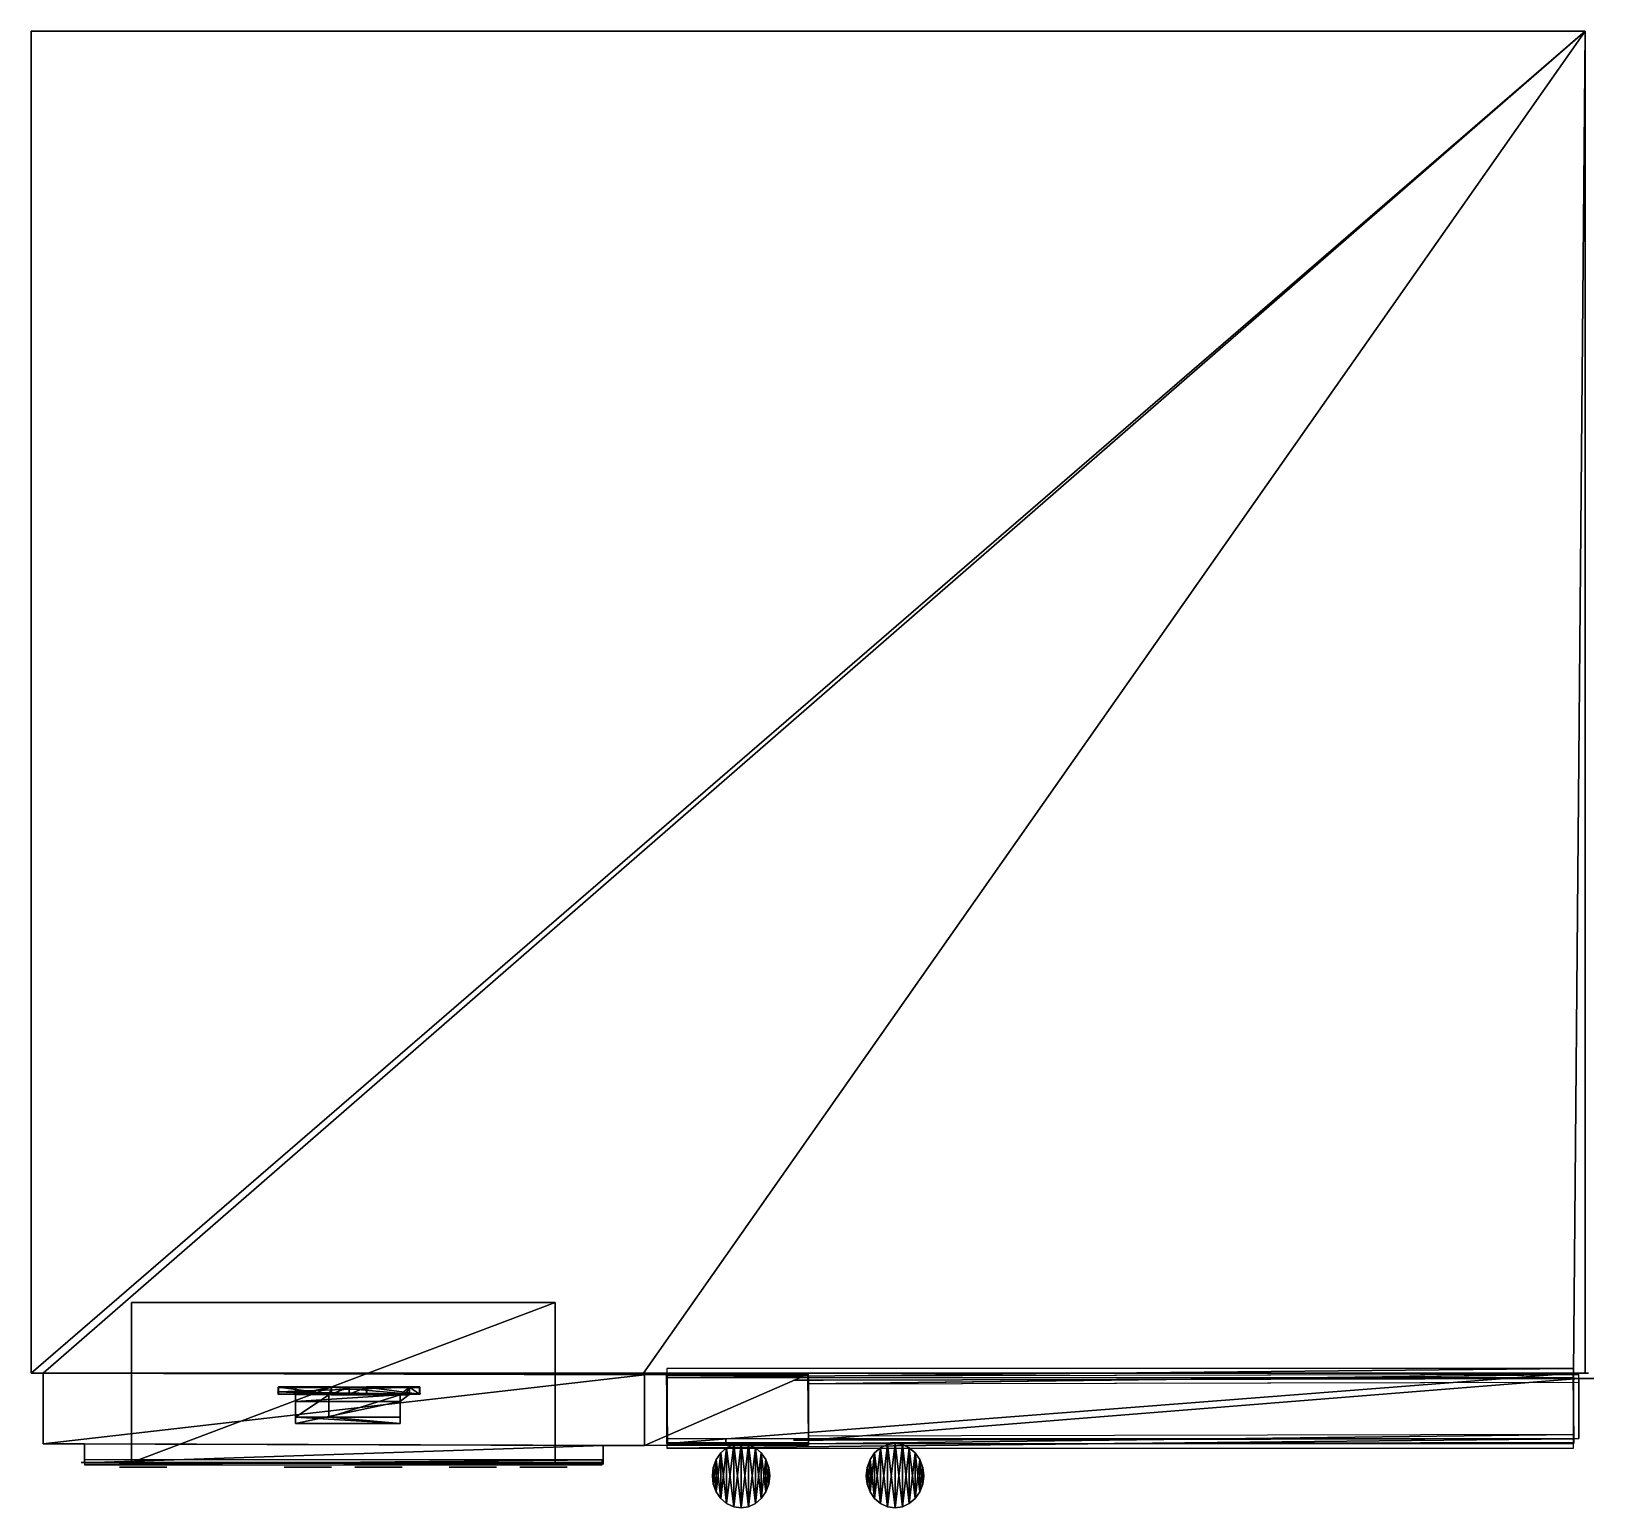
# Model space of a CAD drawing. Extents: x 0.035 to 0.878, y -0.083 to 0.713.
import ezdxf

# ---------------------------------------------------------------- set-up
doc = ezdxf.new("R2010")
doc.units = 0
for name, color, linetype in [('MESH01', 18, 'CONTINUOUS'), ('MESH02', 18, 'CONTINUOUS'), ('MESH03', 18, 'CONTINUOUS'), ('MESH04', 18, 'CONTINUOUS'), ('MESH05', 18, 'CONTINUOUS'), ('MESH06', 18, 'CONTINUOUS'), ('MESH07', 18, 'CONTINUOUS'), ('MESH08', 18, 'CONTINUOUS'), ('MESH09', 18, 'CONTINUOUS'), ('MESH10', 18, 'CONTINUOUS'), ('MESH11', 18, 'CONTINUOUS'), ('MESH12', 18, 'CONTINUOUS'), ('MESH13', 18, 'CONTINUOUS'), ('MESH14', 18, 'CONTINUOUS'), ('MESH15', 18, 'CONTINUOUS'), ('MESH16', 18, 'CONTINUOUS'), ('MESH17', 18, 'CONTINUOUS'), ('MESH18', 18, 'CONTINUOUS'), ('MESH19', 18, 'CONTINUOUS'), ('MESH20', 18, 'CONTINUOUS'), ('MESH21', 18, 'CONTINUOUS'), ('MESH22', 18, 'CONTINUOUS'), ('MESH23', 18, 'CONTINUOUS'), ('MESH24', 18, 'CONTINUOUS'), ('MESH25', 18, 'CONTINUOUS'), ('MESH26', 18, 'CONTINUOUS'), ('MESH27', 18, 'CONTINUOUS'), ('MESH28', 11, 'CONTINUOUS'), ('MESH29', 11, 'CONTINUOUS'), ('MESH30', 11, 'CONTINUOUS'), ('MESH31', 11, 'CONTINUOUS'), ('MESH32', 11, 'CONTINUOUS'), ('MESH33', 11, 'CONTINUOUS'), ('MESH34', 11, 'CONTINUOUS')]:
    doc.layers.add(name, color=color, linetype=linetype)

msp = doc.modelspace()

# ---------------------------------------------------------------- meshes
at = {"layer": 'MESH01'}
mesh = msp.add_polyface(dxfattribs=at)
corners = [(0.1972, -0.0183, 0.9792), (0.1973, -0.0183, 0.9792), (0.1956, -0.0224, 0.9858), (0.1956, -0.0224, 0.9858), (0.1955, -0.0224, 0.9858)]
mesh.append_faces([[corners[k] for k in face] for face in [(2, 1, 0, 0), (0, 4, 3, 3)]])
at = {"layer": 'MESH02'}
mesh = msp.add_polyface(dxfattribs=at)
corners = [(0.2096, -0.0614, 1.1196), (0.2097, -0.0614, 1.1196), (0.2101, -0.0614, 1.1229), (0.2101, -0.0614, 1.1229), (0.2101, -0.0614, 1.1229), (0.2101, -0.0614, 1.1163), (0.2101, -0.0614, 1.1163), (0.2097, -0.0614, 1.1196), (0.2097, -0.0614, 1.1196), (0.2096, -0.0614, 1.1196), (0.2113, -0.0614, 1.1132), (0.2114, -0.0614, 1.1133), (0.2101, -0.0614, 1.1163), (0.2101, -0.0614, 1.1163), (0.2101, -0.0614, 1.1163), (0.2134, -0.0614, 1.1106), (0.2134, -0.0614, 1.1106), (0.2114, -0.0614, 1.1133), (0.2114, -0.0614, 1.1133), (0.2113, -0.0614, 1.1132), (0.216, -0.0614, 1.1086), (0.216, -0.0614, 1.1086), (0.2134, -0.0614, 1.1106), (0.2134, -0.0614, 1.1106), (0.2134, -0.0614, 1.1106), (0.2191, -0.0614, 1.1073), (0.2191, -0.0614, 1.1073), (0.216, -0.0614, 1.1086), (0.216, -0.0614, 1.1086), (0.216, -0.0614, 1.1086), (0.2224, -0.0614, 1.1069), (0.2224, -0.0614, 1.1069), (0.2191, -0.0614, 1.1073), (0.2191, -0.0614, 1.1073), (0.2191, -0.0614, 1.1073), (0.2257, -0.0614, 1.1073), (0.2256, -0.0614, 1.1073), (0.2224, -0.0614, 1.1069), (0.2224, -0.0614, 1.1069), (0.2224, -0.0614, 1.1069), (0.2287, -0.0614, 1.1086), (0.2287, -0.0614, 1.1086), (0.2256, -0.0614, 1.1073), (0.2256, -0.0614, 1.1073), (0.2257, -0.0614, 1.1073), (0.2314, -0.0614, 1.1106), (0.2313, -0.0614, 1.1106), (0.2287, -0.0614, 1.1086), (0.2287, -0.0614, 1.1086), (0.2287, -0.0614, 1.1086), (0.2334, -0.0614, 1.1132), (0.2333, -0.0614, 1.1133), (0.2313, -0.0614, 1.1106), (0.2313, -0.0614, 1.1106), (0.2314, -0.0614, 1.1106), (0.2346, -0.0614, 1.1163), (0.2346, -0.0614, 1.1163), (0.2333, -0.0614, 1.1133), (0.2333, -0.0614, 1.1133), (0.2334, -0.0614, 1.1132), (0.2351, -0.0614, 1.1196), (0.235, -0.0614, 1.1196), (0.2346, -0.0614, 1.1163), (0.2346, -0.0614, 1.1163), (0.2346, -0.0614, 1.1163), (0.2346, -0.0614, 1.1229), (0.2346, -0.0614, 1.1229), (0.235, -0.0614, 1.1196), (0.235, -0.0614, 1.1196), (0.2351, -0.0614, 1.1196), (0.2334, -0.0614, 1.126), (0.2333, -0.0614, 1.1259), (0.2346, -0.0614, 1.1229), (0.2346, -0.0614, 1.1229), (0.2346, -0.0614, 1.1229), (0.2314, -0.0614, 1.1286), (0.2313, -0.0614, 1.1286), (0.2333, -0.0614, 1.1259), (0.2333, -0.0614, 1.1259), (0.2334, -0.0614, 1.126), (0.2287, -0.0614, 1.1306), (0.2287, -0.0614, 1.1306), (0.2313, -0.0614, 1.1286), (0.2313, -0.0614, 1.1286), (0.2314, -0.0614, 1.1286), (0.2257, -0.0614, 1.1319), (0.2256, -0.0614, 1.1319), (0.2287, -0.0614, 1.1306), (0.2287, -0.0614, 1.1306), (0.2287, -0.0614, 1.1306), (0.2224, -0.0614, 1.1323), (0.2224, -0.0614, 1.1323), (0.2256, -0.0614, 1.1319), (0.2256, -0.0614, 1.1319), (0.2257, -0.0614, 1.1319), (0.2191, -0.0614, 1.1319), (0.2191, -0.0614, 1.1319), (0.2224, -0.0614, 1.1323), (0.2224, -0.0614, 1.1323), (0.2224, -0.0614, 1.1323), (0.216, -0.0614, 1.1306), (0.216, -0.0614, 1.1306), (0.2191, -0.0614, 1.1319), (0.2191, -0.0614, 1.1319), (0.2191, -0.0614, 1.1319), (0.2134, -0.0614, 1.1286), (0.2134, -0.0614, 1.1286), (0.216, -0.0614, 1.1306), (0.216, -0.0614, 1.1306), (0.216, -0.0614, 1.1306), (0.2113, -0.0614, 1.126), (0.2114, -0.0614, 1.1259), (0.2134, -0.0614, 1.1286), (0.2134, -0.0614, 1.1286), (0.2134, -0.0614, 1.1286), (0.2101, -0.0614, 1.1229), (0.2101, -0.0614, 1.1229), (0.2114, -0.0614, 1.1259), (0.2114, -0.0614, 1.1259), (0.2113, -0.0614, 1.126)]
mesh.append_faces([[corners[k] for k in face] for face in [(2, 1, 0, 0), (0, 4, 3, 3), (7, 6, 5, 5), (5, 9, 8, 8), (12, 11, 10, 10), (10, 14, 13, 13), (17, 16, 15, 15), (15, 19, 18, 18), (22, 21, 20, 20), (20, 24, 23, 23), (27, 26, 25, 25), (25, 29, 28, 28), (32, 31, 30, 30), (30, 34, 33, 33), (37, 36, 35, 35), (35, 39, 38, 38), (42, 41, 40, 40), (40, 44, 43, 43), (47, 46, 45, 45), (45, 49, 48, 48), (52, 51, 50, 50), (50, 54, 53, 53), (57, 56, 55, 55), (55, 59, 58, 58), (62, 61, 60, 60), (60, 64, 63, 63), (67, 66, 65, 65), (65, 69, 68, 68), (72, 71, 70, 70), (70, 74, 73, 73), (77, 76, 75, 75), (75, 79, 78, 78), (82, 81, 80, 80), (80, 84, 83, 83), (87, 86, 85, 85), (85, 89, 88, 88), (92, 91, 90, 90), (90, 94, 93, 93), (97, 96, 95, 95), (95, 99, 98, 98), (102, 101, 100, 100), (100, 104, 103, 103), (107, 106, 105, 105), (105, 109, 108, 108), (112, 111, 110, 110), (110, 114, 113, 113), (117, 116, 115, 115), (115, 119, 118, 118)]])
at = {"layer": 'MESH03'}
mesh = msp.add_polyface(dxfattribs=at)
corners = [(0.197, -0.0614, 1.1196), (0.1969, -0.0614, 1.1196), (0.1965, -0.0614, 1.1163), (0.1965, -0.0614, 1.1163), (0.1965, -0.0614, 1.1163), (0.1965, -0.0614, 1.1229), (0.1965, -0.0614, 1.1229), (0.1969, -0.0614, 1.1196), (0.1969, -0.0614, 1.1196), (0.197, -0.0614, 1.1196), (0.1953, -0.0614, 1.126), (0.1952, -0.0614, 1.1259), (0.1965, -0.0614, 1.1229), (0.1965, -0.0614, 1.1229), (0.1965, -0.0614, 1.1229), (0.1933, -0.0614, 1.1286), (0.1932, -0.0614, 1.1286), (0.1952, -0.0614, 1.1259), (0.1952, -0.0614, 1.1259), (0.1953, -0.0614, 1.126), (0.1906, -0.0614, 1.1306), (0.1906, -0.0614, 1.1306), (0.1932, -0.0614, 1.1286), (0.1932, -0.0614, 1.1286), (0.1933, -0.0614, 1.1286), (0.1876, -0.0614, 1.1319), (0.1875, -0.0614, 1.1319), (0.1906, -0.0614, 1.1306), (0.1906, -0.0614, 1.1306), (0.1906, -0.0614, 1.1306), (0.1843, -0.0614, 1.1323), (0.1843, -0.0614, 1.1323), (0.1875, -0.0614, 1.1319), (0.1875, -0.0614, 1.1319), (0.1876, -0.0614, 1.1319), (0.181, -0.0614, 1.1319), (0.181, -0.0614, 1.1319), (0.1843, -0.0614, 1.1323), (0.1843, -0.0614, 1.1323), (0.1843, -0.0614, 1.1323), (0.1779, -0.0614, 1.1306), (0.1779, -0.0614, 1.1306), (0.181, -0.0614, 1.1319), (0.181, -0.0614, 1.1319), (0.181, -0.0614, 1.1319), (0.1753, -0.0614, 1.1286), (0.1753, -0.0614, 1.1286), (0.1779, -0.0614, 1.1306), (0.1779, -0.0614, 1.1306), (0.1779, -0.0614, 1.1306), (0.1732, -0.0614, 1.126), (0.1733, -0.0614, 1.1259), (0.1753, -0.0614, 1.1286), (0.1753, -0.0614, 1.1286), (0.1753, -0.0614, 1.1286), (0.172, -0.0614, 1.1229), (0.172, -0.0614, 1.1229), (0.1733, -0.0614, 1.1259), (0.1733, -0.0614, 1.1259), (0.1732, -0.0614, 1.126), (0.1715, -0.0614, 1.1196), (0.1716, -0.0614, 1.1196), (0.172, -0.0614, 1.1229), (0.172, -0.0614, 1.1229), (0.172, -0.0614, 1.1229), (0.172, -0.0614, 1.1163), (0.172, -0.0614, 1.1163), (0.1716, -0.0614, 1.1196), (0.1716, -0.0614, 1.1196), (0.1715, -0.0614, 1.1196), (0.1732, -0.0614, 1.1132), (0.1733, -0.0614, 1.1133), (0.172, -0.0614, 1.1163), (0.172, -0.0614, 1.1163), (0.172, -0.0614, 1.1163), (0.1753, -0.0614, 1.1106), (0.1753, -0.0614, 1.1106), (0.1733, -0.0614, 1.1133), (0.1733, -0.0614, 1.1133), (0.1732, -0.0614, 1.1132), (0.1779, -0.0614, 1.1086), (0.1779, -0.0614, 1.1086), (0.1753, -0.0614, 1.1106), (0.1753, -0.0614, 1.1106), (0.1753, -0.0614, 1.1106), (0.181, -0.0614, 1.1073), (0.181, -0.0614, 1.1073), (0.1779, -0.0614, 1.1086), (0.1779, -0.0614, 1.1086), (0.1779, -0.0614, 1.1086), (0.1843, -0.0614, 1.1069), (0.1843, -0.0614, 1.1069), (0.181, -0.0614, 1.1073), (0.181, -0.0614, 1.1073), (0.181, -0.0614, 1.1073), (0.1876, -0.0614, 1.1073), (0.1875, -0.0614, 1.1073), (0.1843, -0.0614, 1.1069), (0.1843, -0.0614, 1.1069), (0.1843, -0.0614, 1.1069), (0.1906, -0.0614, 1.1086), (0.1906, -0.0614, 1.1086), (0.1875, -0.0614, 1.1073), (0.1875, -0.0614, 1.1073), (0.1876, -0.0614, 1.1073), (0.1933, -0.0614, 1.1106), (0.1932, -0.0614, 1.1106), (0.1906, -0.0614, 1.1086), (0.1906, -0.0614, 1.1086), (0.1906, -0.0614, 1.1086), (0.1953, -0.0614, 1.1132), (0.1952, -0.0614, 1.1133), (0.1932, -0.0614, 1.1106), (0.1932, -0.0614, 1.1106), (0.1933, -0.0614, 1.1106), (0.1965, -0.0614, 1.1163), (0.1965, -0.0614, 1.1163), (0.1952, -0.0614, 1.1133), (0.1952, -0.0614, 1.1133), (0.1953, -0.0614, 1.1132)]
mesh.append_faces([[corners[k] for k in face] for face in [(2, 1, 0, 0), (0, 4, 3, 3), (7, 6, 5, 5), (5, 9, 8, 8), (12, 11, 10, 10), (10, 14, 13, 13), (17, 16, 15, 15), (15, 19, 18, 18), (22, 21, 20, 20), (20, 24, 23, 23), (27, 26, 25, 25), (25, 29, 28, 28), (32, 31, 30, 30), (30, 34, 33, 33), (37, 36, 35, 35), (35, 39, 38, 38), (42, 41, 40, 40), (40, 44, 43, 43), (47, 46, 45, 45), (45, 49, 48, 48), (52, 51, 50, 50), (50, 54, 53, 53), (57, 56, 55, 55), (55, 59, 58, 58), (62, 61, 60, 60), (60, 64, 63, 63), (67, 66, 65, 65), (65, 69, 68, 68), (72, 71, 70, 70), (70, 74, 73, 73), (77, 76, 75, 75), (75, 79, 78, 78), (82, 81, 80, 80), (80, 84, 83, 83), (87, 86, 85, 85), (85, 89, 88, 88), (92, 91, 90, 90), (90, 94, 93, 93), (97, 96, 95, 95), (95, 99, 98, 98), (102, 101, 100, 100), (100, 104, 103, 103), (107, 106, 105, 105), (105, 109, 108, 108), (112, 111, 110, 110), (110, 114, 113, 113), (117, 116, 115, 115), (115, 119, 118, 118)]])
at = {"layer": 'MESH04'}
mesh = msp.add_polyface(dxfattribs=at)
corners = [(0.2985, -0.0614, 1.1196), (0.2986, -0.0614, 1.1196), (0.299, -0.0614, 1.1229), (0.299, -0.0614, 1.1229), (0.299, -0.0614, 1.1229), (0.299, -0.0614, 1.1163), (0.299, -0.0614, 1.1163), (0.2986, -0.0614, 1.1196), (0.2986, -0.0614, 1.1196), (0.2985, -0.0614, 1.1196), (0.3002, -0.0614, 1.1132), (0.3003, -0.0614, 1.1133), (0.299, -0.0614, 1.1163), (0.299, -0.0614, 1.1163), (0.299, -0.0614, 1.1163), (0.3023, -0.0614, 1.1106), (0.3023, -0.0614, 1.1106), (0.3003, -0.0614, 1.1133), (0.3003, -0.0614, 1.1133), (0.3002, -0.0614, 1.1132), (0.3049, -0.0614, 1.1086), (0.3049, -0.0614, 1.1086), (0.3023, -0.0614, 1.1106), (0.3023, -0.0614, 1.1106), (0.3023, -0.0614, 1.1106), (0.308, -0.0614, 1.1073), (0.308, -0.0614, 1.1073), (0.3049, -0.0614, 1.1086), (0.3049, -0.0614, 1.1086), (0.3049, -0.0614, 1.1086), (0.3113, -0.0614, 1.1069), (0.3113, -0.0614, 1.1069), (0.308, -0.0614, 1.1073), (0.308, -0.0614, 1.1073), (0.308, -0.0614, 1.1073), (0.3146, -0.0614, 1.1073), (0.3145, -0.0614, 1.1073), (0.3113, -0.0614, 1.1069), (0.3113, -0.0614, 1.1069), (0.3113, -0.0614, 1.1069), (0.3176, -0.0614, 1.1086), (0.3176, -0.0614, 1.1086), (0.3145, -0.0614, 1.1073), (0.3145, -0.0614, 1.1073), (0.3146, -0.0614, 1.1073), (0.3203, -0.0614, 1.1106), (0.3202, -0.0614, 1.1106), (0.3176, -0.0614, 1.1086), (0.3176, -0.0614, 1.1086), (0.3176, -0.0614, 1.1086), (0.3223, -0.0614, 1.1132), (0.3222, -0.0614, 1.1133), (0.3202, -0.0614, 1.1106), (0.3202, -0.0614, 1.1106), (0.3203, -0.0614, 1.1106), (0.3235, -0.0614, 1.1163), (0.3235, -0.0614, 1.1163), (0.3222, -0.0614, 1.1133), (0.3222, -0.0614, 1.1133), (0.3223, -0.0614, 1.1132), (0.324, -0.0614, 1.1196), (0.3239, -0.0614, 1.1196), (0.3235, -0.0614, 1.1163), (0.3235, -0.0614, 1.1163), (0.3235, -0.0614, 1.1163), (0.3235, -0.0614, 1.1229), (0.3235, -0.0614, 1.1229), (0.3239, -0.0614, 1.1196), (0.3239, -0.0614, 1.1196), (0.324, -0.0614, 1.1196), (0.3223, -0.0614, 1.126), (0.3222, -0.0614, 1.1259), (0.3235, -0.0614, 1.1229), (0.3235, -0.0614, 1.1229), (0.3235, -0.0614, 1.1229), (0.3203, -0.0614, 1.1286), (0.3202, -0.0614, 1.1286), (0.3222, -0.0614, 1.1259), (0.3222, -0.0614, 1.1259), (0.3223, -0.0614, 1.126), (0.3176, -0.0614, 1.1306), (0.3176, -0.0614, 1.1306), (0.3202, -0.0614, 1.1286), (0.3202, -0.0614, 1.1286), (0.3203, -0.0614, 1.1286), (0.3146, -0.0614, 1.1319), (0.3145, -0.0614, 1.1319), (0.3176, -0.0614, 1.1306), (0.3176, -0.0614, 1.1306), (0.3176, -0.0614, 1.1306), (0.3113, -0.0614, 1.1323), (0.3113, -0.0614, 1.1323), (0.3145, -0.0614, 1.1319), (0.3145, -0.0614, 1.1319), (0.3146, -0.0614, 1.1319), (0.308, -0.0614, 1.1319), (0.308, -0.0614, 1.1319), (0.3113, -0.0614, 1.1323), (0.3113, -0.0614, 1.1323), (0.3113, -0.0614, 1.1323), (0.3049, -0.0614, 1.1306), (0.3049, -0.0614, 1.1306), (0.308, -0.0614, 1.1319), (0.308, -0.0614, 1.1319), (0.308, -0.0614, 1.1319), (0.3023, -0.0614, 1.1286), (0.3023, -0.0614, 1.1286), (0.3049, -0.0614, 1.1306), (0.3049, -0.0614, 1.1306), (0.3049, -0.0614, 1.1306), (0.3002, -0.0614, 1.126), (0.3003, -0.0614, 1.1259), (0.3023, -0.0614, 1.1286), (0.3023, -0.0614, 1.1286), (0.3023, -0.0614, 1.1286), (0.299, -0.0614, 1.1229), (0.299, -0.0614, 1.1229), (0.3003, -0.0614, 1.1259), (0.3003, -0.0614, 1.1259), (0.3002, -0.0614, 1.126)]
mesh.append_faces([[corners[k] for k in face] for face in [(2, 1, 0, 0), (0, 4, 3, 3), (7, 6, 5, 5), (5, 9, 8, 8), (12, 11, 10, 10), (10, 14, 13, 13), (17, 16, 15, 15), (15, 19, 18, 18), (22, 21, 20, 20), (20, 24, 23, 23), (27, 26, 25, 25), (25, 29, 28, 28), (32, 31, 30, 30), (30, 34, 33, 33), (37, 36, 35, 35), (35, 39, 38, 38), (42, 41, 40, 40), (40, 44, 43, 43), (47, 46, 45, 45), (45, 49, 48, 48), (52, 51, 50, 50), (50, 54, 53, 53), (57, 56, 55, 55), (55, 59, 58, 58), (62, 61, 60, 60), (60, 64, 63, 63), (67, 66, 65, 65), (65, 69, 68, 68), (72, 71, 70, 70), (70, 74, 73, 73), (77, 76, 75, 75), (75, 79, 78, 78), (82, 81, 80, 80), (80, 84, 83, 83), (87, 86, 85, 85), (85, 89, 88, 88), (92, 91, 90, 90), (90, 94, 93, 93), (97, 96, 95, 95), (95, 99, 98, 98), (102, 101, 100, 100), (100, 104, 103, 103), (107, 106, 105, 105), (105, 109, 108, 108), (112, 111, 110, 110), (110, 114, 113, 113), (117, 116, 115, 115), (115, 119, 118, 118)]])
at = {"layer": 'MESH05'}
mesh = msp.add_polyface(dxfattribs=at)
corners = [(0.2859, -0.0614, 1.1196), (0.2858, -0.0614, 1.1196), (0.2854, -0.0614, 1.1163), (0.2854, -0.0614, 1.1163), (0.2854, -0.0614, 1.1163), (0.2854, -0.0614, 1.1229), (0.2854, -0.0614, 1.1229), (0.2858, -0.0614, 1.1196), (0.2858, -0.0614, 1.1196), (0.2859, -0.0614, 1.1196), (0.2842, -0.0614, 1.126), (0.2841, -0.0614, 1.1259), (0.2854, -0.0614, 1.1229), (0.2854, -0.0614, 1.1229), (0.2854, -0.0614, 1.1229), (0.2822, -0.0614, 1.1286), (0.2821, -0.0614, 1.1286), (0.2841, -0.0614, 1.1259), (0.2841, -0.0614, 1.1259), (0.2842, -0.0614, 1.126), (0.2795, -0.0614, 1.1306), (0.2795, -0.0614, 1.1306), (0.2821, -0.0614, 1.1286), (0.2821, -0.0614, 1.1286), (0.2822, -0.0614, 1.1286), (0.2765, -0.0614, 1.1319), (0.2764, -0.0614, 1.1319), (0.2795, -0.0614, 1.1306), (0.2795, -0.0614, 1.1306), (0.2795, -0.0614, 1.1306), (0.2732, -0.0614, 1.1323), (0.2732, -0.0614, 1.1323), (0.2764, -0.0614, 1.1319), (0.2764, -0.0614, 1.1319), (0.2765, -0.0614, 1.1319), (0.2699, -0.0614, 1.1319), (0.2699, -0.0614, 1.1319), (0.2732, -0.0614, 1.1323), (0.2732, -0.0614, 1.1323), (0.2732, -0.0614, 1.1323), (0.2668, -0.0614, 1.1306), (0.2668, -0.0614, 1.1306), (0.2699, -0.0614, 1.1319), (0.2699, -0.0614, 1.1319), (0.2699, -0.0614, 1.1319), (0.2642, -0.0614, 1.1286), (0.2642, -0.0614, 1.1286), (0.2668, -0.0614, 1.1306), (0.2668, -0.0614, 1.1306), (0.2668, -0.0614, 1.1306), (0.2621, -0.0614, 1.126), (0.2622, -0.0614, 1.1259), (0.2642, -0.0614, 1.1286), (0.2642, -0.0614, 1.1286), (0.2642, -0.0614, 1.1286), (0.2609, -0.0614, 1.1229), (0.2609, -0.0614, 1.1229), (0.2622, -0.0614, 1.1259), (0.2622, -0.0614, 1.1259), (0.2621, -0.0614, 1.126), (0.2604, -0.0614, 1.1196), (0.2605, -0.0614, 1.1196), (0.2609, -0.0614, 1.1229), (0.2609, -0.0614, 1.1229), (0.2609, -0.0614, 1.1229), (0.2609, -0.0614, 1.1163), (0.2609, -0.0614, 1.1163), (0.2605, -0.0614, 1.1196), (0.2605, -0.0614, 1.1196), (0.2604, -0.0614, 1.1196), (0.2621, -0.0614, 1.1132), (0.2622, -0.0614, 1.1133), (0.2609, -0.0614, 1.1163), (0.2609, -0.0614, 1.1163), (0.2609, -0.0614, 1.1163), (0.2642, -0.0614, 1.1106), (0.2642, -0.0614, 1.1106), (0.2622, -0.0614, 1.1133), (0.2622, -0.0614, 1.1133), (0.2621, -0.0614, 1.1132), (0.2668, -0.0614, 1.1086), (0.2668, -0.0614, 1.1086), (0.2642, -0.0614, 1.1106), (0.2642, -0.0614, 1.1106), (0.2642, -0.0614, 1.1106), (0.2699, -0.0614, 1.1073), (0.2699, -0.0614, 1.1073), (0.2668, -0.0614, 1.1086), (0.2668, -0.0614, 1.1086), (0.2668, -0.0614, 1.1086), (0.2732, -0.0614, 1.1069), (0.2732, -0.0614, 1.1069), (0.2699, -0.0614, 1.1073), (0.2699, -0.0614, 1.1073), (0.2699, -0.0614, 1.1073), (0.2765, -0.0614, 1.1073), (0.2764, -0.0614, 1.1073), (0.2732, -0.0614, 1.1069), (0.2732, -0.0614, 1.1069), (0.2732, -0.0614, 1.1069), (0.2795, -0.0614, 1.1086), (0.2795, -0.0614, 1.1086), (0.2764, -0.0614, 1.1073), (0.2764, -0.0614, 1.1073), (0.2765, -0.0614, 1.1073), (0.2822, -0.0614, 1.1106), (0.2821, -0.0614, 1.1106), (0.2795, -0.0614, 1.1086), (0.2795, -0.0614, 1.1086), (0.2795, -0.0614, 1.1086), (0.2842, -0.0614, 1.1132), (0.2841, -0.0614, 1.1133), (0.2821, -0.0614, 1.1106), (0.2821, -0.0614, 1.1106), (0.2822, -0.0614, 1.1106), (0.2854, -0.0614, 1.1163), (0.2854, -0.0614, 1.1163), (0.2841, -0.0614, 1.1133), (0.2841, -0.0614, 1.1133), (0.2842, -0.0614, 1.1132)]
mesh.append_faces([[corners[k] for k in face] for face in [(2, 1, 0, 0), (0, 4, 3, 3), (7, 6, 5, 5), (5, 9, 8, 8), (12, 11, 10, 10), (10, 14, 13, 13), (17, 16, 15, 15), (15, 19, 18, 18), (22, 21, 20, 20), (20, 24, 23, 23), (27, 26, 25, 25), (25, 29, 28, 28), (32, 31, 30, 30), (30, 34, 33, 33), (37, 36, 35, 35), (35, 39, 38, 38), (42, 41, 40, 40), (40, 44, 43, 43), (47, 46, 45, 45), (45, 49, 48, 48), (52, 51, 50, 50), (50, 54, 53, 53), (57, 56, 55, 55), (55, 59, 58, 58), (62, 61, 60, 60), (60, 64, 63, 63), (67, 66, 65, 65), (65, 69, 68, 68), (72, 71, 70, 70), (70, 74, 73, 73), (77, 76, 75, 75), (75, 79, 78, 78), (82, 81, 80, 80), (80, 84, 83, 83), (87, 86, 85, 85), (85, 89, 88, 88), (92, 91, 90, 90), (90, 94, 93, 93), (97, 96, 95, 95), (95, 99, 98, 98), (102, 101, 100, 100), (100, 104, 103, 103), (107, 106, 105, 105), (105, 109, 108, 108), (112, 111, 110, 110), (110, 114, 113, 113), (117, 116, 115, 115), (115, 119, 118, 118)]])
at = {"layer": 'MESH06'}
mesh = msp.add_polyface(dxfattribs=at)
corners = [(0.2346, -0.0588, 1.1229), (0.2346, -0.0588, 1.1229), (0.235, -0.0588, 1.1196), (0.235, -0.0588, 1.1196), (0.2351, -0.0588, 1.1196), (0.2334, -0.0588, 1.126), (0.2333, -0.0588, 1.1259), (0.2346, -0.0588, 1.1229), (0.2346, -0.0588, 1.1229), (0.2346, -0.0588, 1.1229), (0.2314, -0.0588, 1.1286), (0.2313, -0.0588, 1.1286), (0.2333, -0.0588, 1.1259), (0.2333, -0.0588, 1.1259), (0.2334, -0.0588, 1.126), (0.2287, -0.0588, 1.1306), (0.2287, -0.0588, 1.1306), (0.2313, -0.0588, 1.1286), (0.2313, -0.0588, 1.1286), (0.2314, -0.0588, 1.1286), (0.2257, -0.0588, 1.1319), (0.2256, -0.0588, 1.1319), (0.2287, -0.0588, 1.1306), (0.2287, -0.0588, 1.1306), (0.2287, -0.0588, 1.1306), (0.2224, -0.0588, 1.1323), (0.2224, -0.0588, 1.1323), (0.2256, -0.0588, 1.1319), (0.2256, -0.0588, 1.1319), (0.2257, -0.0588, 1.1319), (0.2191, -0.0588, 1.1319), (0.2191, -0.0588, 1.1319), (0.2224, -0.0588, 1.1323), (0.2224, -0.0588, 1.1323), (0.2224, -0.0588, 1.1323), (0.216, -0.0588, 1.1306), (0.216, -0.0588, 1.1306), (0.2191, -0.0588, 1.1319), (0.2191, -0.0588, 1.1319), (0.2191, -0.0588, 1.1319), (0.2134, -0.0588, 1.1286), (0.2134, -0.0588, 1.1286), (0.216, -0.0588, 1.1306), (0.216, -0.0588, 1.1306), (0.216, -0.0588, 1.1306), (0.2113, -0.0588, 1.126), (0.2114, -0.0588, 1.1259), (0.2134, -0.0588, 1.1286), (0.2134, -0.0588, 1.1286), (0.2134, -0.0588, 1.1286), (0.2101, -0.0588, 1.1229), (0.2101, -0.0588, 1.1229), (0.2114, -0.0588, 1.1259), (0.2114, -0.0588, 1.1259), (0.2113, -0.0588, 1.126), (0.2096, -0.0588, 1.1196), (0.2097, -0.0588, 1.1196), (0.2101, -0.0588, 1.1229), (0.2101, -0.0588, 1.1229), (0.2101, -0.0588, 1.1229), (0.2101, -0.0588, 1.1163), (0.2101, -0.0588, 1.1163), (0.2097, -0.0588, 1.1196), (0.2097, -0.0588, 1.1196), (0.2096, -0.0588, 1.1196), (0.2113, -0.0588, 1.1132), (0.2114, -0.0588, 1.1133), (0.2101, -0.0588, 1.1163), (0.2101, -0.0588, 1.1163), (0.2101, -0.0588, 1.1163), (0.2134, -0.0588, 1.1106), (0.2134, -0.0588, 1.1106), (0.2114, -0.0588, 1.1133), (0.2114, -0.0588, 1.1133), (0.2113, -0.0588, 1.1132), (0.216, -0.0588, 1.1086), (0.216, -0.0588, 1.1086), (0.2134, -0.0588, 1.1106), (0.2134, -0.0588, 1.1106), (0.2134, -0.0588, 1.1106), (0.2191, -0.0588, 1.1073), (0.2191, -0.0588, 1.1073), (0.216, -0.0588, 1.1086), (0.216, -0.0588, 1.1086), (0.216, -0.0588, 1.1086), (0.2224, -0.0588, 1.1069), (0.2224, -0.0588, 1.1069), (0.2191, -0.0588, 1.1073), (0.2191, -0.0588, 1.1073), (0.2191, -0.0588, 1.1073), (0.2257, -0.0588, 1.1073), (0.2256, -0.0588, 1.1073), (0.2224, -0.0588, 1.1069), (0.2224, -0.0588, 1.1069), (0.2224, -0.0588, 1.1069), (0.2287, -0.0588, 1.1086), (0.2287, -0.0588, 1.1086), (0.2256, -0.0588, 1.1073), (0.2256, -0.0588, 1.1073), (0.2257, -0.0588, 1.1073), (0.2314, -0.0588, 1.1106), (0.2313, -0.0588, 1.1106), (0.2287, -0.0588, 1.1086), (0.2287, -0.0588, 1.1086), (0.2287, -0.0588, 1.1086), (0.2334, -0.0588, 1.1132), (0.2333, -0.0588, 1.1133), (0.2313, -0.0588, 1.1106), (0.2313, -0.0588, 1.1106), (0.2314, -0.0588, 1.1106), (0.2346, -0.0588, 1.1163), (0.2346, -0.0588, 1.1163), (0.2333, -0.0588, 1.1133), (0.2333, -0.0588, 1.1133), (0.2334, -0.0588, 1.1132), (0.2351, -0.0588, 1.1196), (0.235, -0.0588, 1.1196), (0.2346, -0.0588, 1.1163), (0.2346, -0.0588, 1.1163), (0.2346, -0.0588, 1.1163)]
mesh.append_faces([[corners[k] for k in face] for face in [(2, 1, 0, 0), (0, 4, 3, 3), (7, 6, 5, 5), (5, 9, 8, 8), (12, 11, 10, 10), (10, 14, 13, 13), (17, 16, 15, 15), (15, 19, 18, 18), (22, 21, 20, 20), (20, 24, 23, 23), (27, 26, 25, 25), (25, 29, 28, 28), (32, 31, 30, 30), (30, 34, 33, 33), (37, 36, 35, 35), (35, 39, 38, 38), (42, 41, 40, 40), (40, 44, 43, 43), (47, 46, 45, 45), (45, 49, 48, 48), (52, 51, 50, 50), (50, 54, 53, 53), (57, 56, 55, 55), (55, 59, 58, 58), (62, 61, 60, 60), (60, 64, 63, 63), (67, 66, 65, 65), (65, 69, 68, 68), (72, 71, 70, 70), (70, 74, 73, 73), (77, 76, 75, 75), (75, 79, 78, 78), (82, 81, 80, 80), (80, 84, 83, 83), (87, 86, 85, 85), (85, 89, 88, 88), (92, 91, 90, 90), (90, 94, 93, 93), (97, 96, 95, 95), (95, 99, 98, 98), (102, 101, 100, 100), (100, 104, 103, 103), (107, 106, 105, 105), (105, 109, 108, 108), (112, 111, 110, 110), (110, 114, 113, 113), (117, 116, 115, 115), (115, 119, 118, 118)]])
at = {"layer": 'MESH07'}
mesh = msp.add_polyface(dxfattribs=at)
corners = [(0.1965, -0.0588, 1.1229), (0.1965, -0.0588, 1.1229), (0.1969, -0.0588, 1.1196), (0.1969, -0.0588, 1.1196), (0.197, -0.0588, 1.1196), (0.1953, -0.0588, 1.126), (0.1952, -0.0588, 1.1259), (0.1965, -0.0588, 1.1229), (0.1965, -0.0588, 1.1229), (0.1965, -0.0588, 1.1229), (0.1933, -0.0588, 1.1286), (0.1932, -0.0588, 1.1286), (0.1952, -0.0588, 1.1259), (0.1952, -0.0588, 1.1259), (0.1953, -0.0588, 1.126), (0.1906, -0.0588, 1.1306), (0.1906, -0.0588, 1.1306), (0.1932, -0.0588, 1.1286), (0.1932, -0.0588, 1.1286), (0.1933, -0.0588, 1.1286), (0.1876, -0.0588, 1.1319), (0.1875, -0.0588, 1.1319), (0.1906, -0.0588, 1.1306), (0.1906, -0.0588, 1.1306), (0.1906, -0.0588, 1.1306), (0.1843, -0.0588, 1.1323), (0.1843, -0.0588, 1.1323), (0.1875, -0.0588, 1.1319), (0.1875, -0.0588, 1.1319), (0.1876, -0.0588, 1.1319), (0.181, -0.0588, 1.1319), (0.181, -0.0588, 1.1319), (0.1843, -0.0588, 1.1323), (0.1843, -0.0588, 1.1323), (0.1843, -0.0588, 1.1323), (0.1779, -0.0588, 1.1306), (0.1779, -0.0588, 1.1306), (0.181, -0.0588, 1.1319), (0.181, -0.0588, 1.1319), (0.181, -0.0588, 1.1319), (0.1753, -0.0588, 1.1286), (0.1753, -0.0588, 1.1286), (0.1779, -0.0588, 1.1306), (0.1779, -0.0588, 1.1306), (0.1779, -0.0588, 1.1306), (0.1732, -0.0588, 1.126), (0.1733, -0.0588, 1.1259), (0.1753, -0.0588, 1.1286), (0.1753, -0.0588, 1.1286), (0.1753, -0.0588, 1.1286), (0.172, -0.0588, 1.1229), (0.172, -0.0588, 1.1229), (0.1733, -0.0588, 1.1259), (0.1733, -0.0588, 1.1259), (0.1732, -0.0588, 1.126), (0.1715, -0.0588, 1.1196), (0.1716, -0.0588, 1.1196), (0.172, -0.0588, 1.1229), (0.172, -0.0588, 1.1229), (0.172, -0.0588, 1.1229), (0.172, -0.0588, 1.1163), (0.172, -0.0588, 1.1163), (0.1716, -0.0588, 1.1196), (0.1716, -0.0588, 1.1196), (0.1715, -0.0588, 1.1196), (0.1732, -0.0588, 1.1132), (0.1733, -0.0588, 1.1133), (0.172, -0.0588, 1.1163), (0.172, -0.0588, 1.1163), (0.172, -0.0588, 1.1163), (0.1753, -0.0588, 1.1106), (0.1753, -0.0588, 1.1106), (0.1733, -0.0588, 1.1133), (0.1733, -0.0588, 1.1133), (0.1732, -0.0588, 1.1132), (0.1779, -0.0588, 1.1086), (0.1779, -0.0588, 1.1086), (0.1753, -0.0588, 1.1106), (0.1753, -0.0588, 1.1106), (0.1753, -0.0588, 1.1106), (0.181, -0.0588, 1.1073), (0.181, -0.0588, 1.1073), (0.1779, -0.0588, 1.1086), (0.1779, -0.0588, 1.1086), (0.1779, -0.0588, 1.1086), (0.1843, -0.0588, 1.1069), (0.1843, -0.0588, 1.1069), (0.181, -0.0588, 1.1073), (0.181, -0.0588, 1.1073), (0.181, -0.0588, 1.1073), (0.1876, -0.0588, 1.1073), (0.1875, -0.0588, 1.1073), (0.1843, -0.0588, 1.1069), (0.1843, -0.0588, 1.1069), (0.1843, -0.0588, 1.1069), (0.1906, -0.0588, 1.1086), (0.1906, -0.0588, 1.1086), (0.1875, -0.0588, 1.1073), (0.1875, -0.0588, 1.1073), (0.1876, -0.0588, 1.1073), (0.1933, -0.0588, 1.1106), (0.1932, -0.0588, 1.1106), (0.1906, -0.0588, 1.1086), (0.1906, -0.0588, 1.1086), (0.1906, -0.0588, 1.1086), (0.1953, -0.0588, 1.1132), (0.1952, -0.0588, 1.1133), (0.1932, -0.0588, 1.1106), (0.1932, -0.0588, 1.1106), (0.1933, -0.0588, 1.1106), (0.1965, -0.0588, 1.1163), (0.1965, -0.0588, 1.1163), (0.1952, -0.0588, 1.1133), (0.1952, -0.0588, 1.1133), (0.1953, -0.0588, 1.1132), (0.197, -0.0588, 1.1196), (0.1969, -0.0588, 1.1196), (0.1965, -0.0588, 1.1163), (0.1965, -0.0588, 1.1163), (0.1965, -0.0588, 1.1163)]
mesh.append_faces([[corners[k] for k in face] for face in [(2, 1, 0, 0), (0, 4, 3, 3), (7, 6, 5, 5), (5, 9, 8, 8), (12, 11, 10, 10), (10, 14, 13, 13), (17, 16, 15, 15), (15, 19, 18, 18), (22, 21, 20, 20), (20, 24, 23, 23), (27, 26, 25, 25), (25, 29, 28, 28), (32, 31, 30, 30), (30, 34, 33, 33), (37, 36, 35, 35), (35, 39, 38, 38), (42, 41, 40, 40), (40, 44, 43, 43), (47, 46, 45, 45), (45, 49, 48, 48), (52, 51, 50, 50), (50, 54, 53, 53), (57, 56, 55, 55), (55, 59, 58, 58), (62, 61, 60, 60), (60, 64, 63, 63), (67, 66, 65, 65), (65, 69, 68, 68), (72, 71, 70, 70), (70, 74, 73, 73), (77, 76, 75, 75), (75, 79, 78, 78), (82, 81, 80, 80), (80, 84, 83, 83), (87, 86, 85, 85), (85, 89, 88, 88), (92, 91, 90, 90), (90, 94, 93, 93), (97, 96, 95, 95), (95, 99, 98, 98), (102, 101, 100, 100), (100, 104, 103, 103), (107, 106, 105, 105), (105, 109, 108, 108), (112, 111, 110, 110), (110, 114, 113, 113), (117, 116, 115, 115), (115, 119, 118, 118)]])
at = {"layer": 'MESH08'}
mesh = msp.add_polyface(dxfattribs=at)
corners = [(0.299, -0.0588, 1.1163), (0.299, -0.0588, 1.1163), (0.2986, -0.0588, 1.1196), (0.2986, -0.0588, 1.1196), (0.2985, -0.0588, 1.1196), (0.3002, -0.0588, 1.1132), (0.3003, -0.0588, 1.1133), (0.299, -0.0588, 1.1163), (0.299, -0.0588, 1.1163), (0.299, -0.0588, 1.1163), (0.3023, -0.0588, 1.1106), (0.3023, -0.0588, 1.1106), (0.3003, -0.0588, 1.1133), (0.3003, -0.0588, 1.1133), (0.3002, -0.0588, 1.1132), (0.3049, -0.0588, 1.1086), (0.3049, -0.0588, 1.1086), (0.3023, -0.0588, 1.1106), (0.3023, -0.0588, 1.1106), (0.3023, -0.0588, 1.1106), (0.308, -0.0588, 1.1073), (0.308, -0.0588, 1.1073), (0.3049, -0.0588, 1.1086), (0.3049, -0.0588, 1.1086), (0.3049, -0.0588, 1.1086), (0.3113, -0.0588, 1.1069), (0.3113, -0.0588, 1.1069), (0.308, -0.0588, 1.1073), (0.308, -0.0588, 1.1073), (0.308, -0.0588, 1.1073), (0.3146, -0.0588, 1.1073), (0.3145, -0.0588, 1.1073), (0.3113, -0.0588, 1.1069), (0.3113, -0.0588, 1.1069), (0.3113, -0.0588, 1.1069), (0.3176, -0.0588, 1.1086), (0.3176, -0.0588, 1.1086), (0.3145, -0.0588, 1.1073), (0.3145, -0.0588, 1.1073), (0.3146, -0.0588, 1.1073), (0.3203, -0.0588, 1.1106), (0.3202, -0.0588, 1.1106), (0.3176, -0.0588, 1.1086), (0.3176, -0.0588, 1.1086), (0.3176, -0.0588, 1.1086), (0.3223, -0.0588, 1.1132), (0.3222, -0.0588, 1.1133), (0.3202, -0.0588, 1.1106), (0.3202, -0.0588, 1.1106), (0.3203, -0.0588, 1.1106), (0.3235, -0.0588, 1.1163), (0.3235, -0.0588, 1.1163), (0.3222, -0.0588, 1.1133), (0.3222, -0.0588, 1.1133), (0.3223, -0.0588, 1.1132), (0.324, -0.0588, 1.1196), (0.3239, -0.0588, 1.1196), (0.3235, -0.0588, 1.1163), (0.3235, -0.0588, 1.1163), (0.3235, -0.0588, 1.1163), (0.3235, -0.0588, 1.1229), (0.3235, -0.0588, 1.1229), (0.3239, -0.0588, 1.1196), (0.3239, -0.0588, 1.1196), (0.324, -0.0588, 1.1196), (0.3223, -0.0588, 1.126), (0.3222, -0.0588, 1.1259), (0.3235, -0.0588, 1.1229), (0.3235, -0.0588, 1.1229), (0.3235, -0.0588, 1.1229), (0.3203, -0.0588, 1.1286), (0.3202, -0.0588, 1.1286), (0.3222, -0.0588, 1.1259), (0.3222, -0.0588, 1.1259), (0.3223, -0.0588, 1.126), (0.3176, -0.0588, 1.1306), (0.3176, -0.0588, 1.1306), (0.3202, -0.0588, 1.1286), (0.3202, -0.0588, 1.1286), (0.3203, -0.0588, 1.1286), (0.3146, -0.0588, 1.1319), (0.3145, -0.0588, 1.1319), (0.3176, -0.0588, 1.1306), (0.3176, -0.0588, 1.1306), (0.3176, -0.0588, 1.1306), (0.3113, -0.0588, 1.1323), (0.3113, -0.0588, 1.1323), (0.3145, -0.0588, 1.1319), (0.3145, -0.0588, 1.1319), (0.3146, -0.0588, 1.1319), (0.308, -0.0588, 1.1319), (0.308, -0.0588, 1.1319), (0.3113, -0.0588, 1.1323), (0.3113, -0.0588, 1.1323), (0.3113, -0.0588, 1.1323), (0.3049, -0.0588, 1.1306), (0.3049, -0.0588, 1.1306), (0.308, -0.0588, 1.1319), (0.308, -0.0588, 1.1319), (0.308, -0.0588, 1.1319), (0.3023, -0.0588, 1.1286), (0.3023, -0.0588, 1.1286), (0.3049, -0.0588, 1.1306), (0.3049, -0.0588, 1.1306), (0.3049, -0.0588, 1.1306), (0.3002, -0.0588, 1.126), (0.3003, -0.0588, 1.1259), (0.3023, -0.0588, 1.1286), (0.3023, -0.0588, 1.1286), (0.3023, -0.0588, 1.1286), (0.299, -0.0588, 1.1229), (0.299, -0.0588, 1.1229), (0.3003, -0.0588, 1.1259), (0.3003, -0.0588, 1.1259), (0.3002, -0.0588, 1.126), (0.2985, -0.0588, 1.1196), (0.2986, -0.0588, 1.1196), (0.299, -0.0588, 1.1229), (0.299, -0.0588, 1.1229), (0.299, -0.0588, 1.1229)]
mesh.append_faces([[corners[k] for k in face] for face in [(2, 1, 0, 0), (0, 4, 3, 3), (7, 6, 5, 5), (5, 9, 8, 8), (12, 11, 10, 10), (10, 14, 13, 13), (17, 16, 15, 15), (15, 19, 18, 18), (22, 21, 20, 20), (20, 24, 23, 23), (27, 26, 25, 25), (25, 29, 28, 28), (32, 31, 30, 30), (30, 34, 33, 33), (37, 36, 35, 35), (35, 39, 38, 38), (42, 41, 40, 40), (40, 44, 43, 43), (47, 46, 45, 45), (45, 49, 48, 48), (52, 51, 50, 50), (50, 54, 53, 53), (57, 56, 55, 55), (55, 59, 58, 58), (62, 61, 60, 60), (60, 64, 63, 63), (67, 66, 65, 65), (65, 69, 68, 68), (72, 71, 70, 70), (70, 74, 73, 73), (77, 76, 75, 75), (75, 79, 78, 78), (82, 81, 80, 80), (80, 84, 83, 83), (87, 86, 85, 85), (85, 89, 88, 88), (92, 91, 90, 90), (90, 94, 93, 93), (97, 96, 95, 95), (95, 99, 98, 98), (102, 101, 100, 100), (100, 104, 103, 103), (107, 106, 105, 105), (105, 109, 108, 108), (112, 111, 110, 110), (110, 114, 113, 113), (117, 116, 115, 115), (115, 119, 118, 118)]])
at = {"layer": 'MESH09'}
mesh = msp.add_polyface(dxfattribs=at)
corners = [(0.2609, -0.0588, 1.1163), (0.2609, -0.0588, 1.1163), (0.2605, -0.0588, 1.1196), (0.2605, -0.0588, 1.1196), (0.2604, -0.0588, 1.1196), (0.2621, -0.0588, 1.1132), (0.2622, -0.0588, 1.1133), (0.2609, -0.0588, 1.1163), (0.2609, -0.0588, 1.1163), (0.2609, -0.0588, 1.1163), (0.2642, -0.0588, 1.1106), (0.2642, -0.0588, 1.1106), (0.2622, -0.0588, 1.1133), (0.2622, -0.0588, 1.1133), (0.2621, -0.0588, 1.1132), (0.2668, -0.0588, 1.1086), (0.2668, -0.0588, 1.1086), (0.2642, -0.0588, 1.1106), (0.2642, -0.0588, 1.1106), (0.2642, -0.0588, 1.1106), (0.2699, -0.0588, 1.1073), (0.2699, -0.0588, 1.1073), (0.2668, -0.0588, 1.1086), (0.2668, -0.0588, 1.1086), (0.2668, -0.0588, 1.1086), (0.2732, -0.0588, 1.1069), (0.2732, -0.0588, 1.1069), (0.2699, -0.0588, 1.1073), (0.2699, -0.0588, 1.1073), (0.2699, -0.0588, 1.1073), (0.2765, -0.0588, 1.1073), (0.2764, -0.0588, 1.1073), (0.2732, -0.0588, 1.1069), (0.2732, -0.0588, 1.1069), (0.2732, -0.0588, 1.1069), (0.2795, -0.0588, 1.1086), (0.2795, -0.0588, 1.1086), (0.2764, -0.0588, 1.1073), (0.2764, -0.0588, 1.1073), (0.2765, -0.0588, 1.1073), (0.2822, -0.0588, 1.1106), (0.2821, -0.0588, 1.1106), (0.2795, -0.0588, 1.1086), (0.2795, -0.0588, 1.1086), (0.2795, -0.0588, 1.1086), (0.2842, -0.0588, 1.1132), (0.2841, -0.0588, 1.1133), (0.2821, -0.0588, 1.1106), (0.2821, -0.0588, 1.1106), (0.2822, -0.0588, 1.1106), (0.2854, -0.0588, 1.1163), (0.2854, -0.0588, 1.1163), (0.2841, -0.0588, 1.1133), (0.2841, -0.0588, 1.1133), (0.2842, -0.0588, 1.1132), (0.2859, -0.0588, 1.1196), (0.2858, -0.0588, 1.1196), (0.2854, -0.0588, 1.1163), (0.2854, -0.0588, 1.1163), (0.2854, -0.0588, 1.1163), (0.2854, -0.0588, 1.1229), (0.2854, -0.0588, 1.1229), (0.2858, -0.0588, 1.1196), (0.2858, -0.0588, 1.1196), (0.2859, -0.0588, 1.1196), (0.2842, -0.0588, 1.126), (0.2841, -0.0588, 1.1259), (0.2854, -0.0588, 1.1229), (0.2854, -0.0588, 1.1229), (0.2854, -0.0588, 1.1229), (0.2822, -0.0588, 1.1286), (0.2821, -0.0588, 1.1286), (0.2841, -0.0588, 1.1259), (0.2841, -0.0588, 1.1259), (0.2842, -0.0588, 1.126), (0.2795, -0.0588, 1.1306), (0.2795, -0.0588, 1.1306), (0.2821, -0.0588, 1.1286), (0.2821, -0.0588, 1.1286), (0.2822, -0.0588, 1.1286), (0.2765, -0.0588, 1.1319), (0.2764, -0.0588, 1.1319), (0.2795, -0.0588, 1.1306), (0.2795, -0.0588, 1.1306), (0.2795, -0.0588, 1.1306), (0.2732, -0.0588, 1.1323), (0.2732, -0.0588, 1.1323), (0.2764, -0.0588, 1.1319), (0.2764, -0.0588, 1.1319), (0.2765, -0.0588, 1.1319), (0.2699, -0.0588, 1.1319), (0.2699, -0.0588, 1.1319), (0.2732, -0.0588, 1.1323), (0.2732, -0.0588, 1.1323), (0.2732, -0.0588, 1.1323), (0.2668, -0.0588, 1.1306), (0.2668, -0.0588, 1.1306), (0.2699, -0.0588, 1.1319), (0.2699, -0.0588, 1.1319), (0.2699, -0.0588, 1.1319), (0.2642, -0.0588, 1.1286), (0.2642, -0.0588, 1.1286), (0.2668, -0.0588, 1.1306), (0.2668, -0.0588, 1.1306), (0.2668, -0.0588, 1.1306), (0.2621, -0.0588, 1.126), (0.2622, -0.0588, 1.1259), (0.2642, -0.0588, 1.1286), (0.2642, -0.0588, 1.1286), (0.2642, -0.0588, 1.1286), (0.2609, -0.0588, 1.1229), (0.2609, -0.0588, 1.1229), (0.2622, -0.0588, 1.1259), (0.2622, -0.0588, 1.1259), (0.2621, -0.0588, 1.126), (0.2604, -0.0588, 1.1196), (0.2605, -0.0588, 1.1196), (0.2609, -0.0588, 1.1229), (0.2609, -0.0588, 1.1229), (0.2609, -0.0588, 1.1229)]
mesh.append_faces([[corners[k] for k in face] for face in [(2, 1, 0, 0), (0, 4, 3, 3), (7, 6, 5, 5), (5, 9, 8, 8), (12, 11, 10, 10), (10, 14, 13, 13), (17, 16, 15, 15), (15, 19, 18, 18), (22, 21, 20, 20), (20, 24, 23, 23), (27, 26, 25, 25), (25, 29, 28, 28), (32, 31, 30, 30), (30, 34, 33, 33), (37, 36, 35, 35), (35, 39, 38, 38), (42, 41, 40, 40), (40, 44, 43, 43), (47, 46, 45, 45), (45, 49, 48, 48), (52, 51, 50, 50), (50, 54, 53, 53), (57, 56, 55, 55), (55, 59, 58, 58), (62, 61, 60, 60), (60, 64, 63, 63), (67, 66, 65, 65), (65, 69, 68, 68), (72, 71, 70, 70), (70, 74, 73, 73), (77, 76, 75, 75), (75, 79, 78, 78), (82, 81, 80, 80), (80, 84, 83, 83), (87, 86, 85, 85), (85, 89, 88, 88), (92, 91, 90, 90), (90, 94, 93, 93), (97, 96, 95, 95), (95, 99, 98, 98), (102, 101, 100, 100), (100, 104, 103, 103), (107, 106, 105, 105), (105, 109, 108, 108), (112, 111, 110, 110), (110, 114, 113, 113), (117, 116, 115, 115), (115, 119, 118, 118)]])
at = {"layer": 'MESH10'}
mesh = msp.add_polyface(dxfattribs=at)
corners = [(0.4097, -0.0467, 0.758), (0.4097, -0.0467, 0.758), (0.4097, -0.0486, 0.7574), (0.4097, -0.0486, 0.7574), (0.4097, -0.0486, 0.7574)]
mesh.append_faces([[corners[k] for k in face] for face in [(2, 1, 0, 0), (0, 4, 3, 3)]])
at = {"layer": 'MESH11'}
mesh = msp.add_polyface(dxfattribs=at)
corners = [(0.1081, -0.0614, 1.1196), (0.108, -0.0614, 1.1196), (0.1076, -0.0614, 1.1163), (0.1076, -0.0614, 1.1163), (0.1076, -0.0614, 1.1163), (0.1076, -0.0614, 1.1229), (0.1076, -0.0614, 1.1229), (0.108, -0.0614, 1.1196), (0.108, -0.0614, 1.1196), (0.1081, -0.0614, 1.1196), (0.1064, -0.0614, 1.126), (0.1063, -0.0614, 1.1259), (0.1076, -0.0614, 1.1229), (0.1076, -0.0614, 1.1229), (0.1076, -0.0614, 1.1229), (0.1044, -0.0614, 1.1286), (0.1043, -0.0614, 1.1286), (0.1063, -0.0614, 1.1259), (0.1063, -0.0614, 1.1259), (0.1064, -0.0614, 1.126), (0.1017, -0.0614, 1.1306), (0.1017, -0.0614, 1.1306), (0.1043, -0.0614, 1.1286), (0.1043, -0.0614, 1.1286), (0.1044, -0.0614, 1.1286), (0.0987, -0.0614, 1.1319), (0.0986, -0.0614, 1.1319), (0.1017, -0.0614, 1.1306), (0.1017, -0.0614, 1.1306), (0.1017, -0.0614, 1.1306), (0.0954, -0.0614, 1.1323), (0.0954, -0.0614, 1.1323), (0.0986, -0.0614, 1.1319), (0.0986, -0.0614, 1.1319), (0.0987, -0.0614, 1.1319), (0.0921, -0.0614, 1.1319), (0.0921, -0.0614, 1.1319), (0.0954, -0.0614, 1.1323), (0.0954, -0.0614, 1.1323), (0.0954, -0.0614, 1.1323), (0.089, -0.0614, 1.1306), (0.089, -0.0614, 1.1306), (0.0921, -0.0614, 1.1319), (0.0921, -0.0614, 1.1319), (0.0921, -0.0614, 1.1319), (0.0864, -0.0614, 1.1286), (0.0864, -0.0614, 1.1286), (0.089, -0.0614, 1.1306), (0.089, -0.0614, 1.1306), (0.089, -0.0614, 1.1306), (0.0843, -0.0614, 1.126), (0.0844, -0.0614, 1.1259), (0.0864, -0.0614, 1.1286), (0.0864, -0.0614, 1.1286), (0.0864, -0.0614, 1.1286), (0.0831, -0.0614, 1.1229), (0.0831, -0.0614, 1.1229), (0.0844, -0.0614, 1.1259), (0.0844, -0.0614, 1.1259), (0.0843, -0.0614, 1.126), (0.0826, -0.0614, 1.1196), (0.0827, -0.0614, 1.1196), (0.0831, -0.0614, 1.1229), (0.0831, -0.0614, 1.1229), (0.0831, -0.0614, 1.1229), (0.0831, -0.0614, 1.1163), (0.0831, -0.0614, 1.1163), (0.0827, -0.0614, 1.1196), (0.0827, -0.0614, 1.1196), (0.0826, -0.0614, 1.1196), (0.0843, -0.0614, 1.1132), (0.0844, -0.0614, 1.1133), (0.0831, -0.0614, 1.1163), (0.0831, -0.0614, 1.1163), (0.0831, -0.0614, 1.1163), (0.0864, -0.0614, 1.1106), (0.0864, -0.0614, 1.1106), (0.0844, -0.0614, 1.1133), (0.0844, -0.0614, 1.1133), (0.0843, -0.0614, 1.1132), (0.089, -0.0614, 1.1086), (0.089, -0.0614, 1.1086), (0.0864, -0.0614, 1.1106), (0.0864, -0.0614, 1.1106), (0.0864, -0.0614, 1.1106), (0.0921, -0.0614, 1.1073), (0.0921, -0.0614, 1.1073), (0.089, -0.0614, 1.1086), (0.089, -0.0614, 1.1086), (0.089, -0.0614, 1.1086), (0.0954, -0.0614, 1.1069), (0.0954, -0.0614, 1.1069), (0.0921, -0.0614, 1.1073), (0.0921, -0.0614, 1.1073), (0.0921, -0.0614, 1.1073), (0.0987, -0.0614, 1.1073), (0.0986, -0.0614, 1.1073), (0.0954, -0.0614, 1.1069), (0.0954, -0.0614, 1.1069), (0.0954, -0.0614, 1.1069), (0.1017, -0.0614, 1.1086), (0.1017, -0.0614, 1.1086), (0.0986, -0.0614, 1.1073), (0.0986, -0.0614, 1.1073), (0.0987, -0.0614, 1.1073), (0.1044, -0.0614, 1.1106), (0.1043, -0.0614, 1.1106), (0.1017, -0.0614, 1.1086), (0.1017, -0.0614, 1.1086), (0.1017, -0.0614, 1.1086), (0.1064, -0.0614, 1.1132), (0.1063, -0.0614, 1.1133), (0.1043, -0.0614, 1.1106), (0.1043, -0.0614, 1.1106), (0.1044, -0.0614, 1.1106), (0.1076, -0.0614, 1.1163), (0.1076, -0.0614, 1.1163), (0.1063, -0.0614, 1.1133), (0.1063, -0.0614, 1.1133), (0.1064, -0.0614, 1.1132)]
mesh.append_faces([[corners[k] for k in face] for face in [(2, 1, 0, 0), (0, 4, 3, 3), (7, 6, 5, 5), (5, 9, 8, 8), (12, 11, 10, 10), (10, 14, 13, 13), (17, 16, 15, 15), (15, 19, 18, 18), (22, 21, 20, 20), (20, 24, 23, 23), (27, 26, 25, 25), (25, 29, 28, 28), (32, 31, 30, 30), (30, 34, 33, 33), (37, 36, 35, 35), (35, 39, 38, 38), (42, 41, 40, 40), (40, 44, 43, 43), (47, 46, 45, 45), (45, 49, 48, 48), (52, 51, 50, 50), (50, 54, 53, 53), (57, 56, 55, 55), (55, 59, 58, 58), (62, 61, 60, 60), (60, 64, 63, 63), (67, 66, 65, 65), (65, 69, 68, 68), (72, 71, 70, 70), (70, 74, 73, 73), (77, 76, 75, 75), (75, 79, 78, 78), (82, 81, 80, 80), (80, 84, 83, 83), (87, 86, 85, 85), (85, 89, 88, 88), (92, 91, 90, 90), (90, 94, 93, 93), (97, 96, 95, 95), (95, 99, 98, 98), (102, 101, 100, 100), (100, 104, 103, 103), (107, 106, 105, 105), (105, 109, 108, 108), (112, 111, 110, 110), (110, 114, 113, 113), (117, 116, 115, 115), (115, 119, 118, 118)]])
at = {"layer": 'MESH12'}
mesh = msp.add_polyface(dxfattribs=at)
corners = [(0.3779, -0.013, 1.6784), (0.3779, -0.0081, 1.6784), (0.8669, -0.0081, 1.6784), (0.8669, -0.0081, 1.6784), (0.8669, -0.013, 1.6784), (0.3699, -0.0106, 0.0782), (0.3859, -0.0106, 0.0782), (0.3859, -0.0106, 1.6784), (0.3859, -0.0106, 1.6784), (0.3699, -0.0106, 1.6784), (0.3781, -0.0487, 0.0782), (0.3777, -0.0487, 0.0782), (0.3777, -0.0106, 0.0782), (0.3777, -0.0106, 0.0782), (0.3781, -0.0106, 0.0782), (0.3779, -0.0511, 0.0782), (0.3779, -0.0462, 0.0782), (0.8669, -0.0462, 0.0782), (0.8669, -0.0462, 0.0782), (0.8669, -0.0511, 0.0782), (0.8671, -0.0487, 0.0782), (0.8667, -0.0487, 0.0782), (0.8667, -0.0106, 0.0782), (0.8667, -0.0106, 0.0782), (0.8671, -0.0106, 0.0782), (0.3779, -0.013, 0.0782), (0.3779, -0.0081, 0.0782), (0.8669, -0.0081, 0.0782), (0.8669, -0.0081, 0.0782), (0.8669, -0.013, 0.0782), (0.8589, -0.0106, 0.0782), (0.8749, -0.0106, 0.0782), (0.8749, -0.0106, 1.6784), (0.8749, -0.0106, 1.6784), (0.8589, -0.0106, 1.6784)]
mesh.append_faces([[corners[k] for k in face] for face in [(2, 1, 0, 0), (0, 4, 3, 3), (7, 6, 5, 5), (5, 9, 8, 8), (12, 11, 10, 10), (10, 14, 13, 13), (17, 16, 15, 15), (15, 19, 18, 18), (22, 21, 20, 20), (20, 24, 23, 23), (27, 26, 25, 25), (25, 29, 28, 28), (32, 31, 30, 30), (30, 34, 33, 33)]])
at = {"layer": 'MESH13'}
mesh = msp.add_polyface(dxfattribs=at)
corners = [(0.1968, -0.0222, 1.0815), (0.1968, -0.022, 1.0815), (0.2159, -0.022, 1.0815), (0.2159, -0.022, 1.0815), (0.2159, -0.0222, 1.0815), (0.1969, -0.0221, 1.0815), (0.1968, -0.0221, 1.0815), (0.1968, -0.0183, 1.0815), (0.1968, -0.0183, 1.0815), (0.1969, -0.0183, 1.0815), (0.1968, -0.0183, 1.0815), (0.1968, -0.0182, 1.0815), (0.2159, -0.0182, 1.0815), (0.2159, -0.0182, 1.0815), (0.2159, -0.0183, 1.0815), (0.2159, -0.0183, 1.0815), (0.2159, -0.0183, 1.0815), (0.2159, -0.0221, 1.0815), (0.2159, -0.0221, 1.0815), (0.2159, -0.0221, 1.0815)]
mesh.append_faces([[corners[k] for k in face] for face in [(2, 1, 0, 0), (0, 4, 3, 3), (7, 6, 5, 5), (5, 9, 8, 8), (12, 11, 10, 10), (10, 14, 13, 13), (17, 16, 15, 15), (15, 19, 18, 18)]])
at = {"layer": 'MESH14'}
mesh = msp.add_polyface(dxfattribs=at)
corners = [(0.1966, -0.0183, 1.0159), (0.1971, -0.0183, 1.0159), (0.1971, -0.0221, 1.0706), (0.1971, -0.0221, 1.0706), (0.1966, -0.0221, 1.0706), (0.1683, -0.0184, 1.0159), (0.1683, -0.0181, 1.0159), (0.1968, -0.0181, 1.0159), (0.1968, -0.0181, 1.0159), (0.1968, -0.0184, 1.0159), (0.1682, -0.0207, 1.0094), (0.1683, -0.0207, 1.0094), (0.1683, -0.0183, 1.0159), (0.1683, -0.0183, 1.0159), (0.1682, -0.0183, 1.0159), (0.1681, -0.0183, 0.9792), (0.1684, -0.0183, 0.9792), (0.1684, -0.0207, 1.0094), (0.1684, -0.0207, 1.0094), (0.1681, -0.0207, 1.0094), (0.1683, -0.0183, 0.9792), (0.1683, -0.0182, 0.9792), (0.1776, -0.0182, 0.9792), (0.1776, -0.0182, 0.9792), (0.1776, -0.0183, 0.9792), (0.1778, -0.0221, 1.0266), (0.1773, -0.0221, 1.0266), (0.1774, -0.0183, 0.9792), (0.1774, -0.0183, 0.9792), (0.1779, -0.0183, 0.9792), (0.1778, -0.0221, 1.0636), (0.1775, -0.0221, 1.0636), (0.1774, -0.0221, 1.0266), (0.1774, -0.0221, 1.0266), (0.1778, -0.0221, 1.0266), (0.1968, -0.022, 1.0636), (0.1968, -0.0222, 1.0636), (0.1776, -0.0222, 1.0636), (0.1776, -0.0222, 1.0636), (0.1776, -0.022, 1.0636), (0.2391, -0.0218, 1.0636), (0.2391, -0.0223, 1.0636), (0.1968, -0.0223, 1.0636), (0.1968, -0.0223, 1.0636), (0.1968, -0.0218, 1.0636), (0.2367, -0.0221, 1.0266), (0.2371, -0.0221, 1.0266), (0.2393, -0.0221, 1.0635), (0.2393, -0.0221, 1.0635), (0.2389, -0.0221, 1.0636), (0.2389, -0.0183, 0.9792), (0.2393, -0.0183, 0.9792), (0.2371, -0.0221, 1.0266), (0.2371, -0.0221, 1.0266), (0.2367, -0.0221, 1.0266), (0.1968, -0.0223, 1.0266), (0.1968, -0.0219, 1.0266), (0.2369, -0.0219, 1.0266), (0.2369, -0.0219, 1.0266), (0.2369, -0.0223, 1.0266), (0.1776, -0.0222, 1.0266), (0.1776, -0.022, 1.0266), (0.1968, -0.022, 1.0266), (0.1968, -0.022, 1.0266), (0.1968, -0.0222, 1.0266), (0.1683, -0.0221, 1.0266), (0.1683, -0.022, 1.0266), (0.1776, -0.022, 1.0266), (0.1776, -0.022, 1.0266), (0.1776, -0.0221, 1.0266), (0.1682, -0.0207, 1.0094), (0.1683, -0.0207, 1.0094), (0.1683, -0.0221, 1.0266), (0.1683, -0.0221, 1.0266), (0.1682, -0.0221, 1.0266), (0.1686, -0.0221, 1.0706), (0.168, -0.0221, 1.0706), (0.168, -0.0207, 1.0094), (0.168, -0.0207, 1.0094), (0.1686, -0.0207, 1.0094), (0.2369, -0.0221, 1.0266), (0.2369, -0.022, 1.0266), (0.2445, -0.022, 1.0266), (0.2445, -0.022, 1.0266), (0.2445, -0.0221, 1.0266), (0.2447, -0.0221, 1.0266), (0.2442, -0.0221, 1.0266), (0.2442, -0.0183, 0.9792), (0.2442, -0.0183, 0.9792), (0.2447, -0.0183, 0.9792)]
mesh.append_faces([[corners[k] for k in face] for face in [(2, 1, 0, 0), (0, 4, 3, 3), (7, 6, 5, 5), (5, 9, 8, 8), (12, 11, 10, 10), (10, 14, 13, 13), (17, 16, 15, 15), (15, 19, 18, 18), (22, 21, 20, 20), (20, 24, 23, 23), (27, 26, 25, 25), (25, 29, 28, 28), (32, 31, 30, 30), (30, 34, 33, 33), (37, 36, 35, 35), (35, 39, 38, 38), (42, 41, 40, 40), (40, 44, 43, 43), (47, 46, 45, 45), (45, 49, 48, 48), (52, 51, 50, 50), (50, 54, 53, 53), (57, 56, 55, 55), (55, 59, 58, 58), (62, 61, 60, 60), (60, 64, 63, 63), (67, 66, 65, 65), (65, 69, 68, 68), (72, 71, 70, 70), (70, 74, 73, 73), (77, 76, 75, 75), (75, 79, 78, 78), (82, 81, 80, 80), (80, 84, 83, 83), (87, 86, 85, 85), (85, 89, 88, 88)]])
at = {"layer": 'MESH15'}
mesh = msp.add_polyface(dxfattribs=at)
corners = [(0.1904, -0.0217, 1.0564), (0.1901, -0.0217, 1.0566), (0.1775, -0.0206, 1.0311), (0.1775, -0.0206, 1.0311), (0.1778, -0.0206, 1.0309), (0.1776, -0.0218, 1.0565), (0.1776, -0.0217, 1.0565), (0.1902, -0.0217, 1.0565), (0.1902, -0.0217, 1.0565), (0.1902, -0.0218, 1.0565), (0.1775, -0.0211, 1.0295), (0.1778, -0.0211, 1.0295), (0.1778, -0.0217, 1.0565), (0.1778, -0.0217, 1.0565), (0.1775, -0.0217, 1.0565), (0.1776, -0.0211, 1.0295), (0.1776, -0.0211, 1.0295), (0.1777, -0.0206, 1.031), (0.1777, -0.0206, 1.031), (0.1776, -0.0206, 1.031)]
mesh.append_faces([[corners[k] for k in face] for face in [(2, 1, 0, 0), (0, 4, 3, 3), (7, 6, 5, 5), (5, 9, 8, 8), (12, 11, 10, 10), (10, 14, 13, 13), (17, 16, 15, 15), (15, 19, 18, 18)]])
at = {"layer": 'MESH16'}
mesh = msp.add_polyface(dxfattribs=at)
corners = [(0.2162, -0.0221, 1.0706), (0.2156, -0.0221, 1.0706), (0.2156, -0.0183, 1.0165), (0.2156, -0.0183, 1.0165), (0.2162, -0.0183, 1.0165), (0.2159, -0.0184, 1.0165), (0.2159, -0.0181, 1.0165), (0.2445, -0.0181, 1.0165), (0.2445, -0.0181, 1.0165), (0.2445, -0.0184, 1.0165), (0.2442, -0.0183, 1.0165), (0.2447, -0.0183, 1.0165), (0.2447, -0.0221, 1.0706), (0.2447, -0.0221, 1.0706), (0.2442, -0.0221, 1.0706)]
mesh.append_faces([[corners[k] for k in face] for face in [(2, 1, 0, 0), (0, 4, 3, 3), (7, 6, 5, 5), (5, 9, 8, 8), (12, 11, 10, 10), (10, 14, 13, 13)]])
at = {"layer": 'MESH17'}
mesh = msp.add_polyface(dxfattribs=at)
corners = [(0.3779, -0.013, 1.6764), (0.3779, -0.0081, 1.6764), (0.8669, -0.0081, 1.6764), (0.8669, -0.0081, 1.6764), (0.8669, -0.013, 1.6764), (0.3699, -0.0106, 0.0762), (0.3859, -0.0106, 0.0762), (0.3859, -0.0106, 1.6764), (0.3859, -0.0106, 1.6764), (0.3699, -0.0106, 1.6764), (0.3779, -0.013, 0.0762), (0.3779, -0.0081, 0.0762), (0.8669, -0.0081, 0.0762), (0.8669, -0.0081, 0.0762), (0.8669, -0.013, 0.0762), (0.3779, -0.0115, 0.0762), (0.3779, -0.0115, 0.0762), (0.3779, -0.0106, 0.0762), (0.3779, -0.0106, 0.0762), (0.3779, -0.0106, 0.0762), (0.3781, -0.0487, 0.0762), (0.3778, -0.0487, 0.0762), (0.3778, -0.0115, 0.0762), (0.3778, -0.0115, 0.0762), (0.3781, -0.0115, 0.0762), (0.3779, -0.0491, 0.0762), (0.3779, -0.0483, 0.0762), (0.4542, -0.0483, 0.0762), (0.4542, -0.0483, 0.0762), (0.4542, -0.0491, 0.0762), (0.4542, -0.0487, 0.0762), (0.4542, -0.0487, 0.0762), (0.4542, -0.0468, 0.0762), (0.4542, -0.0468, 0.0762), (0.4542, -0.0468, 0.0762), (0.4543, -0.0468, 0.0762), (0.454, -0.0468, 0.0762), (0.4541, -0.0144, 0.0762), (0.4541, -0.0144, 0.0762), (0.4544, -0.0144, 0.0762), (0.4542, -0.0488, 0.0762), (0.4542, -0.0447, 0.0762), (0.8669, -0.0438, 0.0762), (0.8669, -0.0438, 0.0762), (0.8669, -0.0479, 0.0762), (0.4462, -0.0468, 0.0762), (0.4622, -0.0468, 0.0762), (0.4622, -0.0468, 1.6764), (0.4622, -0.0468, 1.6764), (0.4462, -0.0468, 1.6764), (0.4543, -0.0468, 0.0762), (0.454, -0.0468, 0.0762), (0.4539, -0.0113, 0.0762), (0.4539, -0.0113, 0.0762), (0.4542, -0.0113, 0.0762), (0.3779, -0.0119, 0.0762), (0.3779, -0.0112, 0.0762), (0.4541, -0.0109, 0.0762), (0.4541, -0.0109, 0.0762), (0.4541, -0.0117, 0.0762), (0.4542, -0.0165, 0.0762), (0.4542, -0.0123, 0.0762), (0.8669, -0.0114, 0.0762), (0.8669, -0.0114, 0.0762), (0.8669, -0.0155, 0.0762), (0.4622, -0.0144, 1.6764), (0.4462, -0.0144, 1.6764), (0.4462, -0.0144, 0.0762), (0.4462, -0.0144, 0.0762), (0.4622, -0.0144, 0.0762), (0.8698, -0.0114, 1.6764), (0.8698, -0.0156, 1.6764), (0.4542, -0.0165, 1.6764), (0.4542, -0.0165, 1.6764), (0.4542, -0.0123, 1.6764), (0.8618, -0.0135, 0.0762), (0.8778, -0.0135, 0.0762), (0.8778, -0.0135, 1.6764), (0.8778, -0.0135, 1.6764), (0.8618, -0.0135, 1.6764)]
mesh.append_faces([[corners[k] for k in face] for face in [(2, 1, 0, 0), (0, 4, 3, 3), (7, 6, 5, 5), (5, 9, 8, 8), (12, 11, 10, 10), (10, 14, 13, 13), (17, 16, 15, 15), (15, 19, 18, 18), (22, 21, 20, 20), (20, 24, 23, 23), (27, 26, 25, 25), (25, 29, 28, 28), (32, 31, 30, 30), (30, 34, 33, 33), (37, 36, 35, 35), (35, 39, 38, 38), (42, 41, 40, 40), (40, 44, 43, 43), (47, 46, 45, 45), (45, 49, 48, 48), (52, 51, 50, 50), (50, 54, 53, 53), (57, 56, 55, 55), (55, 59, 58, 58), (62, 61, 60, 60), (60, 64, 63, 63), (67, 66, 65, 65), (65, 69, 68, 68), (72, 71, 70, 70), (70, 74, 73, 73), (77, 76, 75, 75), (75, 79, 78, 78)]])
at = {"layer": 'MESH18'}
mesh = msp.add_polyface(dxfattribs=at)
corners = [(0.1966, -0.0183, 1.0139), (0.1971, -0.0183, 1.0139), (0.1971, -0.0221, 1.0686), (0.1971, -0.0221, 1.0686), (0.1966, -0.0221, 1.0686), (0.1683, -0.0184, 1.0139), (0.1683, -0.0181, 1.0139), (0.1968, -0.0181, 1.0139), (0.1968, -0.0181, 1.0139), (0.1968, -0.0184, 1.0139), (0.1682, -0.0207, 1.0074), (0.1683, -0.0207, 1.0074), (0.1683, -0.0183, 1.0139), (0.1683, -0.0183, 1.0139), (0.1682, -0.0183, 1.0139), (0.1686, -0.0221, 1.0686), (0.168, -0.0221, 1.0686), (0.168, -0.0207, 1.0074), (0.168, -0.0207, 1.0074), (0.1686, -0.0207, 1.0074), (0.1681, -0.0183, 0.9772), (0.1684, -0.0183, 0.9772), (0.1684, -0.0207, 1.0074), (0.1684, -0.0207, 1.0074), (0.1681, -0.0207, 1.0074), (0.1683, -0.0183, 0.9772), (0.1683, -0.0182, 0.9772), (0.1776, -0.0182, 0.9772), (0.1776, -0.0182, 0.9772), (0.1776, -0.0183, 0.9772), (0.1778, -0.0221, 1.0246), (0.1773, -0.0221, 1.0246), (0.1774, -0.0183, 0.9772), (0.1774, -0.0183, 0.9772), (0.1779, -0.0183, 0.9772), (0.1683, -0.0221, 1.0246), (0.1683, -0.022, 1.0246), (0.1776, -0.022, 1.0246), (0.1776, -0.022, 1.0246), (0.1776, -0.0221, 1.0246), (0.1682, -0.0207, 1.0074), (0.1683, -0.0207, 1.0074), (0.1683, -0.0221, 1.0246), (0.1683, -0.0221, 1.0246), (0.1682, -0.0221, 1.0246), (0.1778, -0.0221, 1.0616), (0.1775, -0.0221, 1.0616), (0.1774, -0.0221, 1.0246), (0.1774, -0.0221, 1.0246), (0.1778, -0.0221, 1.0246), (0.1776, -0.0222, 1.0616), (0.1776, -0.022, 1.0616), (0.1968, -0.022, 1.0616), (0.1968, -0.022, 1.0616), (0.1968, -0.0222, 1.0616), (0.1968, -0.0223, 1.0616), (0.1968, -0.0218, 1.0616), (0.2391, -0.0218, 1.0616), (0.2391, -0.0218, 1.0616), (0.2391, -0.0223, 1.0616), (0.2367, -0.0221, 1.0246), (0.2371, -0.0221, 1.0246), (0.2393, -0.0221, 1.0615), (0.2393, -0.0221, 1.0615), (0.2389, -0.0221, 1.0616), (0.2389, -0.0183, 0.9772), (0.2393, -0.0183, 0.9772), (0.2371, -0.0221, 1.0246), (0.2371, -0.0221, 1.0246), (0.2367, -0.0221, 1.0246), (0.1968, -0.0223, 1.0246), (0.1968, -0.0219, 1.0246), (0.2369, -0.0219, 1.0246), (0.2369, -0.0219, 1.0246), (0.2369, -0.0223, 1.0246), (0.1776, -0.0222, 1.0246), (0.1776, -0.022, 1.0246), (0.1968, -0.022, 1.0246), (0.1968, -0.022, 1.0246), (0.1968, -0.0222, 1.0246), (0.2369, -0.0221, 1.0246), (0.2369, -0.022, 1.0246), (0.2445, -0.022, 1.0246), (0.2445, -0.022, 1.0246), (0.2445, -0.0221, 1.0246), (0.2447, -0.0221, 1.0246), (0.2442, -0.0221, 1.0246), (0.2442, -0.0183, 0.9772), (0.2442, -0.0183, 0.9772), (0.2447, -0.0183, 0.9772)]
mesh.append_faces([[corners[k] for k in face] for face in [(2, 1, 0, 0), (0, 4, 3, 3), (7, 6, 5, 5), (5, 9, 8, 8), (12, 11, 10, 10), (10, 14, 13, 13), (17, 16, 15, 15), (15, 19, 18, 18), (22, 21, 20, 20), (20, 24, 23, 23), (27, 26, 25, 25), (25, 29, 28, 28), (32, 31, 30, 30), (30, 34, 33, 33), (37, 36, 35, 35), (35, 39, 38, 38), (42, 41, 40, 40), (40, 44, 43, 43), (47, 46, 45, 45), (45, 49, 48, 48), (52, 51, 50, 50), (50, 54, 53, 53), (57, 56, 55, 55), (55, 59, 58, 58), (62, 61, 60, 60), (60, 64, 63, 63), (67, 66, 65, 65), (65, 69, 68, 68), (72, 71, 70, 70), (70, 74, 73, 73), (77, 76, 75, 75), (75, 79, 78, 78), (82, 81, 80, 80), (80, 84, 83, 83), (87, 86, 85, 85), (85, 89, 88, 88)]])
at = {"layer": 'MESH19'}
mesh = msp.add_polyface(dxfattribs=at)
corners = [(0.1777, -0.0206, 1.029), (0.1776, -0.0206, 1.029), (0.1776, -0.0211, 1.0275), (0.1776, -0.0211, 1.0275), (0.1776, -0.0211, 1.0275), (0.1904, -0.0217, 1.0544), (0.1901, -0.0217, 1.0546), (0.1775, -0.0206, 1.0291), (0.1775, -0.0206, 1.0291), (0.1778, -0.0206, 1.0289), (0.1776, -0.0218, 1.0545), (0.1776, -0.0217, 1.0545), (0.1902, -0.0217, 1.0545), (0.1902, -0.0217, 1.0545), (0.1902, -0.0218, 1.0545), (0.1775, -0.0211, 1.0275), (0.1778, -0.0211, 1.0275), (0.1778, -0.0217, 1.0545), (0.1778, -0.0217, 1.0545), (0.1775, -0.0217, 1.0545)]
mesh.append_faces([[corners[k] for k in face] for face in [(2, 1, 0, 0), (0, 4, 3, 3), (7, 6, 5, 5), (5, 9, 8, 8), (12, 11, 10, 10), (10, 14, 13, 13), (17, 16, 15, 15), (15, 19, 18, 18)]])
at = {"layer": 'MESH20'}
mesh = msp.add_polyface(dxfattribs=at)
corners = [(0.1968, -0.0183, 1.0795), (0.1968, -0.0182, 1.0795), (0.2159, -0.0182, 1.0795), (0.2159, -0.0182, 1.0795), (0.2159, -0.0183, 1.0795), (0.1969, -0.0221, 1.0795), (0.1968, -0.0221, 1.0795), (0.1968, -0.0183, 1.0795), (0.1968, -0.0183, 1.0795), (0.1969, -0.0183, 1.0795), (0.1968, -0.0222, 1.0795), (0.1968, -0.022, 1.0795), (0.2159, -0.022, 1.0795), (0.2159, -0.022, 1.0795), (0.2159, -0.0222, 1.0795), (0.2159, -0.0183, 1.0795), (0.2159, -0.0183, 1.0795), (0.2159, -0.0221, 1.0795), (0.2159, -0.0221, 1.0795), (0.2159, -0.0221, 1.0795)]
mesh.append_faces([[corners[k] for k in face] for face in [(2, 1, 0, 0), (0, 4, 3, 3), (7, 6, 5, 5), (5, 9, 8, 8), (12, 11, 10, 10), (10, 14, 13, 13), (17, 16, 15, 15), (15, 19, 18, 18)]])
at = {"layer": 'MESH21'}
mesh = msp.add_polyface(dxfattribs=at)
corners = [(0.2159, -0.0184, 1.0145), (0.2159, -0.0181, 1.0145), (0.2445, -0.0181, 1.0145), (0.2445, -0.0181, 1.0145), (0.2445, -0.0184, 1.0145), (0.2162, -0.0221, 1.0686), (0.2156, -0.0221, 1.0686), (0.2156, -0.0183, 1.0145), (0.2156, -0.0183, 1.0145), (0.2162, -0.0183, 1.0145), (0.2442, -0.0183, 1.0145), (0.2447, -0.0183, 1.0145), (0.2447, -0.0221, 1.0686), (0.2447, -0.0221, 1.0686), (0.2442, -0.0221, 1.0686)]
mesh.append_faces([[corners[k] for k in face] for face in [(2, 1, 0, 0), (0, 4, 3, 3), (7, 6, 5, 5), (5, 9, 8, 8), (12, 11, 10, 10), (10, 14, 13, 13)]])
at = {"layer": 'MESH22'}
mesh = msp.add_polyface(dxfattribs=at)
corners = [(0.062, -0.0588, 0.8636), (0.0655, -0.0588, 0.8636), (0.0655, -0.0588, 1.2192), (0.0655, -0.0588, 1.2192), (0.062, -0.0588, 1.2192), (0.0638, -0.0602, 0.8636), (0.0638, -0.0574, 0.8636), (0.343, -0.0574, 0.8636), (0.343, -0.0574, 0.8636), (0.343, -0.0602, 0.8636), (0.343, -0.0574, 1.2192), (0.343, -0.0602, 1.2192), (0.0638, -0.0602, 1.2192), (0.0638, -0.0602, 1.2192), (0.0638, -0.0574, 1.2192)]
mesh.append_faces([[corners[k] for k in face] for face in [(2, 1, 0, 0), (0, 4, 3, 3), (7, 6, 5, 5), (5, 9, 8, 8), (12, 11, 10, 10), (10, 14, 13, 13)]])
at = {"layer": 'MESH23'}
mesh = msp.add_polyface(dxfattribs=at)
corners = [(0.181, -0.0588, 1.1053), (0.181, -0.0588, 1.1053), (0.1779, -0.0588, 1.1066), (0.1779, -0.0588, 1.1066), (0.1779, -0.0588, 1.1066), (0.1843, -0.0588, 1.1049), (0.1843, -0.0588, 1.1049), (0.181, -0.0588, 1.1053), (0.181, -0.0588, 1.1053), (0.181, -0.0588, 1.1053), (0.1876, -0.0588, 1.1053), (0.1875, -0.0588, 1.1053), (0.1843, -0.0588, 1.1049), (0.1843, -0.0588, 1.1049), (0.1843, -0.0588, 1.1049), (0.1906, -0.0588, 1.1066), (0.1906, -0.0588, 1.1066), (0.1875, -0.0588, 1.1053), (0.1875, -0.0588, 1.1053), (0.1876, -0.0588, 1.1053), (0.1933, -0.0588, 1.1086), (0.1932, -0.0588, 1.1086), (0.1906, -0.0588, 1.1066), (0.1906, -0.0588, 1.1066), (0.1906, -0.0588, 1.1066), (0.1953, -0.0588, 1.1112), (0.1952, -0.0588, 1.1113), (0.1932, -0.0588, 1.1086), (0.1932, -0.0588, 1.1086), (0.1933, -0.0588, 1.1086), (0.1965, -0.0588, 1.1143), (0.1965, -0.0588, 1.1143), (0.1952, -0.0588, 1.1113), (0.1952, -0.0588, 1.1113), (0.1953, -0.0588, 1.1112), (0.197, -0.0588, 1.1176), (0.1969, -0.0588, 1.1176), (0.1965, -0.0588, 1.1143), (0.1965, -0.0588, 1.1143), (0.1965, -0.0588, 1.1143), (0.1965, -0.0588, 1.1209), (0.1965, -0.0588, 1.1209), (0.1969, -0.0588, 1.1176), (0.1969, -0.0588, 1.1176), (0.197, -0.0588, 1.1176), (0.1953, -0.0588, 1.124), (0.1952, -0.0588, 1.1239), (0.1965, -0.0588, 1.1209), (0.1965, -0.0588, 1.1209), (0.1965, -0.0588, 1.1209), (0.1933, -0.0588, 1.1266), (0.1932, -0.0588, 1.1266), (0.1952, -0.0588, 1.1239), (0.1952, -0.0588, 1.1239), (0.1953, -0.0588, 1.124), (0.1906, -0.0588, 1.1286), (0.1906, -0.0588, 1.1286), (0.1932, -0.0588, 1.1266), (0.1932, -0.0588, 1.1266), (0.1933, -0.0588, 1.1266), (0.1876, -0.0588, 1.1299), (0.1875, -0.0588, 1.1299), (0.1906, -0.0588, 1.1286), (0.1906, -0.0588, 1.1286), (0.1906, -0.0588, 1.1286), (0.1843, -0.0588, 1.1303), (0.1843, -0.0588, 1.1303), (0.1875, -0.0588, 1.1299), (0.1875, -0.0588, 1.1299), (0.1876, -0.0588, 1.1299), (0.181, -0.0588, 1.1299), (0.181, -0.0588, 1.1299), (0.1843, -0.0588, 1.1303), (0.1843, -0.0588, 1.1303), (0.1843, -0.0588, 1.1303), (0.1779, -0.0588, 1.1286), (0.1779, -0.0588, 1.1286), (0.181, -0.0588, 1.1299), (0.181, -0.0588, 1.1299), (0.181, -0.0588, 1.1299), (0.1753, -0.0588, 1.1266), (0.1753, -0.0588, 1.1266), (0.1779, -0.0588, 1.1286), (0.1779, -0.0588, 1.1286), (0.1779, -0.0588, 1.1286), (0.1732, -0.0588, 1.124), (0.1733, -0.0588, 1.1239), (0.1753, -0.0588, 1.1266), (0.1753, -0.0588, 1.1266), (0.1753, -0.0588, 1.1266), (0.172, -0.0588, 1.1209), (0.172, -0.0588, 1.1209), (0.1733, -0.0588, 1.1239), (0.1733, -0.0588, 1.1239), (0.1732, -0.0588, 1.124), (0.1715, -0.0588, 1.1176), (0.1716, -0.0588, 1.1176), (0.172, -0.0588, 1.1209), (0.172, -0.0588, 1.1209), (0.172, -0.0588, 1.1209), (0.172, -0.0588, 1.1143), (0.172, -0.0588, 1.1143), (0.1716, -0.0588, 1.1176), (0.1716, -0.0588, 1.1176), (0.1715, -0.0588, 1.1176), (0.1732, -0.0588, 1.1112), (0.1733, -0.0588, 1.1113), (0.172, -0.0588, 1.1143), (0.172, -0.0588, 1.1143), (0.172, -0.0588, 1.1143), (0.1753, -0.0588, 1.1086), (0.1753, -0.0588, 1.1086), (0.1733, -0.0588, 1.1113), (0.1733, -0.0588, 1.1113), (0.1732, -0.0588, 1.1112), (0.1779, -0.0588, 1.1066), (0.1779, -0.0588, 1.1066), (0.1753, -0.0588, 1.1086), (0.1753, -0.0588, 1.1086), (0.1753, -0.0588, 1.1086)]
mesh.append_faces([[corners[k] for k in face] for face in [(2, 1, 0, 0), (0, 4, 3, 3), (7, 6, 5, 5), (5, 9, 8, 8), (12, 11, 10, 10), (10, 14, 13, 13), (17, 16, 15, 15), (15, 19, 18, 18), (22, 21, 20, 20), (20, 24, 23, 23), (27, 26, 25, 25), (25, 29, 28, 28), (32, 31, 30, 30), (30, 34, 33, 33), (37, 36, 35, 35), (35, 39, 38, 38), (42, 41, 40, 40), (40, 44, 43, 43), (47, 46, 45, 45), (45, 49, 48, 48), (52, 51, 50, 50), (50, 54, 53, 53), (57, 56, 55, 55), (55, 59, 58, 58), (62, 61, 60, 60), (60, 64, 63, 63), (67, 66, 65, 65), (65, 69, 68, 68), (72, 71, 70, 70), (70, 74, 73, 73), (77, 76, 75, 75), (75, 79, 78, 78), (82, 81, 80, 80), (80, 84, 83, 83), (87, 86, 85, 85), (85, 89, 88, 88), (92, 91, 90, 90), (90, 94, 93, 93), (97, 96, 95, 95), (95, 99, 98, 98), (102, 101, 100, 100), (100, 104, 103, 103), (107, 106, 105, 105), (105, 109, 108, 108), (112, 111, 110, 110), (110, 114, 113, 113), (117, 116, 115, 115), (115, 119, 118, 118)]])
at = {"layer": 'MESH24'}
mesh = msp.add_polyface(dxfattribs=at)
corners = [(0.299, -0.0588, 1.1143), (0.299, -0.0588, 1.1143), (0.2986, -0.0588, 1.1176), (0.2986, -0.0588, 1.1176), (0.2985, -0.0588, 1.1176), (0.3002, -0.0588, 1.1112), (0.3003, -0.0588, 1.1113), (0.299, -0.0588, 1.1143), (0.299, -0.0588, 1.1143), (0.299, -0.0588, 1.1143), (0.3023, -0.0588, 1.1086), (0.3023, -0.0588, 1.1086), (0.3003, -0.0588, 1.1113), (0.3003, -0.0588, 1.1113), (0.3002, -0.0588, 1.1112), (0.3049, -0.0588, 1.1066), (0.3049, -0.0588, 1.1066), (0.3023, -0.0588, 1.1086), (0.3023, -0.0588, 1.1086), (0.3023, -0.0588, 1.1086), (0.308, -0.0588, 1.1053), (0.308, -0.0588, 1.1053), (0.3049, -0.0588, 1.1066), (0.3049, -0.0588, 1.1066), (0.3049, -0.0588, 1.1066), (0.3113, -0.0588, 1.1049), (0.3113, -0.0588, 1.1049), (0.308, -0.0588, 1.1053), (0.308, -0.0588, 1.1053), (0.308, -0.0588, 1.1053), (0.3146, -0.0588, 1.1053), (0.3145, -0.0588, 1.1053), (0.3113, -0.0588, 1.1049), (0.3113, -0.0588, 1.1049), (0.3113, -0.0588, 1.1049), (0.3176, -0.0588, 1.1066), (0.3176, -0.0588, 1.1066), (0.3145, -0.0588, 1.1053), (0.3145, -0.0588, 1.1053), (0.3146, -0.0588, 1.1053), (0.3203, -0.0588, 1.1086), (0.3202, -0.0588, 1.1086), (0.3176, -0.0588, 1.1066), (0.3176, -0.0588, 1.1066), (0.3176, -0.0588, 1.1066), (0.3223, -0.0588, 1.1112), (0.3222, -0.0588, 1.1113), (0.3202, -0.0588, 1.1086), (0.3202, -0.0588, 1.1086), (0.3203, -0.0588, 1.1086), (0.3235, -0.0588, 1.1143), (0.3235, -0.0588, 1.1143), (0.3222, -0.0588, 1.1113), (0.3222, -0.0588, 1.1113), (0.3223, -0.0588, 1.1112), (0.324, -0.0588, 1.1176), (0.3239, -0.0588, 1.1176), (0.3235, -0.0588, 1.1143), (0.3235, -0.0588, 1.1143), (0.3235, -0.0588, 1.1143), (0.3235, -0.0588, 1.1209), (0.3235, -0.0588, 1.1209), (0.3239, -0.0588, 1.1176), (0.3239, -0.0588, 1.1176), (0.324, -0.0588, 1.1176), (0.3223, -0.0588, 1.124), (0.3222, -0.0588, 1.1239), (0.3235, -0.0588, 1.1209), (0.3235, -0.0588, 1.1209), (0.3235, -0.0588, 1.1209), (0.3203, -0.0588, 1.1266), (0.3202, -0.0588, 1.1266), (0.3222, -0.0588, 1.1239), (0.3222, -0.0588, 1.1239), (0.3223, -0.0588, 1.124), (0.3176, -0.0588, 1.1286), (0.3176, -0.0588, 1.1286), (0.3202, -0.0588, 1.1266), (0.3202, -0.0588, 1.1266), (0.3203, -0.0588, 1.1266), (0.3146, -0.0588, 1.1299), (0.3145, -0.0588, 1.1299), (0.3176, -0.0588, 1.1286), (0.3176, -0.0588, 1.1286), (0.3176, -0.0588, 1.1286), (0.3113, -0.0588, 1.1303), (0.3113, -0.0588, 1.1303), (0.3145, -0.0588, 1.1299), (0.3145, -0.0588, 1.1299), (0.3146, -0.0588, 1.1299), (0.308, -0.0588, 1.1299), (0.308, -0.0588, 1.1299), (0.3113, -0.0588, 1.1303), (0.3113, -0.0588, 1.1303), (0.3113, -0.0588, 1.1303), (0.3049, -0.0588, 1.1286), (0.3049, -0.0588, 1.1286), (0.308, -0.0588, 1.1299), (0.308, -0.0588, 1.1299), (0.308, -0.0588, 1.1299), (0.3023, -0.0588, 1.1266), (0.3023, -0.0588, 1.1266), (0.3049, -0.0588, 1.1286), (0.3049, -0.0588, 1.1286), (0.3049, -0.0588, 1.1286), (0.3002, -0.0588, 1.124), (0.3003, -0.0588, 1.1239), (0.3023, -0.0588, 1.1266), (0.3023, -0.0588, 1.1266), (0.3023, -0.0588, 1.1266), (0.299, -0.0588, 1.1209), (0.299, -0.0588, 1.1209), (0.3003, -0.0588, 1.1239), (0.3003, -0.0588, 1.1239), (0.3002, -0.0588, 1.124), (0.2985, -0.0588, 1.1176), (0.2986, -0.0588, 1.1176), (0.299, -0.0588, 1.1209), (0.299, -0.0588, 1.1209), (0.299, -0.0588, 1.1209)]
mesh.append_faces([[corners[k] for k in face] for face in [(2, 1, 0, 0), (0, 4, 3, 3), (7, 6, 5, 5), (5, 9, 8, 8), (12, 11, 10, 10), (10, 14, 13, 13), (17, 16, 15, 15), (15, 19, 18, 18), (22, 21, 20, 20), (20, 24, 23, 23), (27, 26, 25, 25), (25, 29, 28, 28), (32, 31, 30, 30), (30, 34, 33, 33), (37, 36, 35, 35), (35, 39, 38, 38), (42, 41, 40, 40), (40, 44, 43, 43), (47, 46, 45, 45), (45, 49, 48, 48), (52, 51, 50, 50), (50, 54, 53, 53), (57, 56, 55, 55), (55, 59, 58, 58), (62, 61, 60, 60), (60, 64, 63, 63), (67, 66, 65, 65), (65, 69, 68, 68), (72, 71, 70, 70), (70, 74, 73, 73), (77, 76, 75, 75), (75, 79, 78, 78), (82, 81, 80, 80), (80, 84, 83, 83), (87, 86, 85, 85), (85, 89, 88, 88), (92, 91, 90, 90), (90, 94, 93, 93), (97, 96, 95, 95), (95, 99, 98, 98), (102, 101, 100, 100), (100, 104, 103, 103), (107, 106, 105, 105), (105, 109, 108, 108), (112, 111, 110, 110), (110, 114, 113, 113), (117, 116, 115, 115), (115, 119, 118, 118)]])
at = {"layer": 'MESH25'}
mesh = msp.add_polyface(dxfattribs=at)
corners = [(0.2314, -0.0588, 1.1266), (0.2313, -0.0588, 1.1266), (0.2333, -0.0588, 1.1239), (0.2333, -0.0588, 1.1239), (0.2334, -0.0588, 1.124), (0.2287, -0.0588, 1.1286), (0.2287, -0.0588, 1.1286), (0.2313, -0.0588, 1.1266), (0.2313, -0.0588, 1.1266), (0.2314, -0.0588, 1.1266), (0.2257, -0.0588, 1.1299), (0.2256, -0.0588, 1.1299), (0.2287, -0.0588, 1.1286), (0.2287, -0.0588, 1.1286), (0.2287, -0.0588, 1.1286), (0.2224, -0.0588, 1.1303), (0.2224, -0.0588, 1.1303), (0.2256, -0.0588, 1.1299), (0.2256, -0.0588, 1.1299), (0.2257, -0.0588, 1.1299), (0.2191, -0.0588, 1.1299), (0.2191, -0.0588, 1.1299), (0.2224, -0.0588, 1.1303), (0.2224, -0.0588, 1.1303), (0.2224, -0.0588, 1.1303), (0.216, -0.0588, 1.1286), (0.216, -0.0588, 1.1286), (0.2191, -0.0588, 1.1299), (0.2191, -0.0588, 1.1299), (0.2191, -0.0588, 1.1299), (0.2134, -0.0588, 1.1266), (0.2134, -0.0588, 1.1266), (0.216, -0.0588, 1.1286), (0.216, -0.0588, 1.1286), (0.216, -0.0588, 1.1286), (0.2113, -0.0588, 1.124), (0.2114, -0.0588, 1.1239), (0.2134, -0.0588, 1.1266), (0.2134, -0.0588, 1.1266), (0.2134, -0.0588, 1.1266), (0.2101, -0.0588, 1.1209), (0.2101, -0.0588, 1.1209), (0.2114, -0.0588, 1.1239), (0.2114, -0.0588, 1.1239), (0.2113, -0.0588, 1.124), (0.2096, -0.0588, 1.1176), (0.2097, -0.0588, 1.1176), (0.2101, -0.0588, 1.1209), (0.2101, -0.0588, 1.1209), (0.2101, -0.0588, 1.1209), (0.2101, -0.0588, 1.1143), (0.2101, -0.0588, 1.1143), (0.2097, -0.0588, 1.1176), (0.2097, -0.0588, 1.1176), (0.2096, -0.0588, 1.1176), (0.2113, -0.0588, 1.1112), (0.2114, -0.0588, 1.1113), (0.2101, -0.0588, 1.1143), (0.2101, -0.0588, 1.1143), (0.2101, -0.0588, 1.1143), (0.2134, -0.0588, 1.1086), (0.2134, -0.0588, 1.1086), (0.2114, -0.0588, 1.1113), (0.2114, -0.0588, 1.1113), (0.2113, -0.0588, 1.1112), (0.216, -0.0588, 1.1066), (0.216, -0.0588, 1.1066), (0.2134, -0.0588, 1.1086), (0.2134, -0.0588, 1.1086), (0.2134, -0.0588, 1.1086), (0.2191, -0.0588, 1.1053), (0.2191, -0.0588, 1.1053), (0.216, -0.0588, 1.1066), (0.216, -0.0588, 1.1066), (0.216, -0.0588, 1.1066), (0.2224, -0.0588, 1.1049), (0.2224, -0.0588, 1.1049), (0.2191, -0.0588, 1.1053), (0.2191, -0.0588, 1.1053), (0.2191, -0.0588, 1.1053), (0.2257, -0.0588, 1.1053), (0.2256, -0.0588, 1.1053), (0.2224, -0.0588, 1.1049), (0.2224, -0.0588, 1.1049), (0.2224, -0.0588, 1.1049), (0.2287, -0.0588, 1.1066), (0.2287, -0.0588, 1.1066), (0.2256, -0.0588, 1.1053), (0.2256, -0.0588, 1.1053), (0.2257, -0.0588, 1.1053), (0.2314, -0.0588, 1.1086), (0.2313, -0.0588, 1.1086), (0.2287, -0.0588, 1.1066), (0.2287, -0.0588, 1.1066), (0.2287, -0.0588, 1.1066), (0.2334, -0.0588, 1.1112), (0.2333, -0.0588, 1.1113), (0.2313, -0.0588, 1.1086), (0.2313, -0.0588, 1.1086), (0.2314, -0.0588, 1.1086), (0.2346, -0.0588, 1.1143), (0.2346, -0.0588, 1.1143), (0.2333, -0.0588, 1.1113), (0.2333, -0.0588, 1.1113), (0.2334, -0.0588, 1.1112), (0.2351, -0.0588, 1.1176), (0.235, -0.0588, 1.1176), (0.2346, -0.0588, 1.1143), (0.2346, -0.0588, 1.1143), (0.2346, -0.0588, 1.1143), (0.2346, -0.0588, 1.1209), (0.2346, -0.0588, 1.1209), (0.235, -0.0588, 1.1176), (0.235, -0.0588, 1.1176), (0.2351, -0.0588, 1.1176), (0.2334, -0.0588, 1.124), (0.2333, -0.0588, 1.1239), (0.2346, -0.0588, 1.1209), (0.2346, -0.0588, 1.1209), (0.2346, -0.0588, 1.1209)]
mesh.append_faces([[corners[k] for k in face] for face in [(2, 1, 0, 0), (0, 4, 3, 3), (7, 6, 5, 5), (5, 9, 8, 8), (12, 11, 10, 10), (10, 14, 13, 13), (17, 16, 15, 15), (15, 19, 18, 18), (22, 21, 20, 20), (20, 24, 23, 23), (27, 26, 25, 25), (25, 29, 28, 28), (32, 31, 30, 30), (30, 34, 33, 33), (37, 36, 35, 35), (35, 39, 38, 38), (42, 41, 40, 40), (40, 44, 43, 43), (47, 46, 45, 45), (45, 49, 48, 48), (52, 51, 50, 50), (50, 54, 53, 53), (57, 56, 55, 55), (55, 59, 58, 58), (62, 61, 60, 60), (60, 64, 63, 63), (67, 66, 65, 65), (65, 69, 68, 68), (72, 71, 70, 70), (70, 74, 73, 73), (77, 76, 75, 75), (75, 79, 78, 78), (82, 81, 80, 80), (80, 84, 83, 83), (87, 86, 85, 85), (85, 89, 88, 88), (92, 91, 90, 90), (90, 94, 93, 93), (97, 96, 95, 95), (95, 99, 98, 98), (102, 101, 100, 100), (100, 104, 103, 103), (107, 106, 105, 105), (105, 109, 108, 108), (112, 111, 110, 110), (110, 114, 113, 113), (117, 116, 115, 115), (115, 119, 118, 118)]])
at = {"layer": 'MESH26'}
mesh = msp.add_polyface(dxfattribs=at)
corners = [(0.2699, -0.0588, 1.1053), (0.2699, -0.0588, 1.1053), (0.2668, -0.0588, 1.1066), (0.2668, -0.0588, 1.1066), (0.2668, -0.0588, 1.1066), (0.2732, -0.0588, 1.1049), (0.2732, -0.0588, 1.1049), (0.2699, -0.0588, 1.1053), (0.2699, -0.0588, 1.1053), (0.2699, -0.0588, 1.1053), (0.2765, -0.0588, 1.1053), (0.2764, -0.0588, 1.1053), (0.2732, -0.0588, 1.1049), (0.2732, -0.0588, 1.1049), (0.2732, -0.0588, 1.1049), (0.2795, -0.0588, 1.1066), (0.2795, -0.0588, 1.1066), (0.2764, -0.0588, 1.1053), (0.2764, -0.0588, 1.1053), (0.2765, -0.0588, 1.1053), (0.2822, -0.0588, 1.1086), (0.2821, -0.0588, 1.1086), (0.2795, -0.0588, 1.1066), (0.2795, -0.0588, 1.1066), (0.2795, -0.0588, 1.1066), (0.2842, -0.0588, 1.1112), (0.2841, -0.0588, 1.1113), (0.2821, -0.0588, 1.1086), (0.2821, -0.0588, 1.1086), (0.2822, -0.0588, 1.1086), (0.2854, -0.0588, 1.1143), (0.2854, -0.0588, 1.1143), (0.2841, -0.0588, 1.1113), (0.2841, -0.0588, 1.1113), (0.2842, -0.0588, 1.1112), (0.2859, -0.0588, 1.1176), (0.2858, -0.0588, 1.1176), (0.2854, -0.0588, 1.1143), (0.2854, -0.0588, 1.1143), (0.2854, -0.0588, 1.1143), (0.2854, -0.0588, 1.1209), (0.2854, -0.0588, 1.1209), (0.2858, -0.0588, 1.1176), (0.2858, -0.0588, 1.1176), (0.2859, -0.0588, 1.1176), (0.2842, -0.0588, 1.124), (0.2841, -0.0588, 1.1239), (0.2854, -0.0588, 1.1209), (0.2854, -0.0588, 1.1209), (0.2854, -0.0588, 1.1209), (0.2822, -0.0588, 1.1266), (0.2821, -0.0588, 1.1266), (0.2841, -0.0588, 1.1239), (0.2841, -0.0588, 1.1239), (0.2842, -0.0588, 1.124), (0.2795, -0.0588, 1.1286), (0.2795, -0.0588, 1.1286), (0.2821, -0.0588, 1.1266), (0.2821, -0.0588, 1.1266), (0.2822, -0.0588, 1.1266), (0.2765, -0.0588, 1.1299), (0.2764, -0.0588, 1.1299), (0.2795, -0.0588, 1.1286), (0.2795, -0.0588, 1.1286), (0.2795, -0.0588, 1.1286), (0.2732, -0.0588, 1.1303), (0.2732, -0.0588, 1.1303), (0.2764, -0.0588, 1.1299), (0.2764, -0.0588, 1.1299), (0.2765, -0.0588, 1.1299), (0.2699, -0.0588, 1.1299), (0.2699, -0.0588, 1.1299), (0.2732, -0.0588, 1.1303), (0.2732, -0.0588, 1.1303), (0.2732, -0.0588, 1.1303), (0.2668, -0.0588, 1.1286), (0.2668, -0.0588, 1.1286), (0.2699, -0.0588, 1.1299), (0.2699, -0.0588, 1.1299), (0.2699, -0.0588, 1.1299), (0.2642, -0.0588, 1.1266), (0.2642, -0.0588, 1.1266), (0.2668, -0.0588, 1.1286), (0.2668, -0.0588, 1.1286), (0.2668, -0.0588, 1.1286), (0.2621, -0.0588, 1.124), (0.2622, -0.0588, 1.1239), (0.2642, -0.0588, 1.1266), (0.2642, -0.0588, 1.1266), (0.2642, -0.0588, 1.1266), (0.2609, -0.0588, 1.1209), (0.2609, -0.0588, 1.1209), (0.2622, -0.0588, 1.1239), (0.2622, -0.0588, 1.1239), (0.2621, -0.0588, 1.124), (0.2604, -0.0588, 1.1176), (0.2605, -0.0588, 1.1176), (0.2609, -0.0588, 1.1209), (0.2609, -0.0588, 1.1209), (0.2609, -0.0588, 1.1209), (0.2609, -0.0588, 1.1143), (0.2609, -0.0588, 1.1143), (0.2605, -0.0588, 1.1176), (0.2605, -0.0588, 1.1176), (0.2604, -0.0588, 1.1176), (0.2621, -0.0588, 1.1112), (0.2622, -0.0588, 1.1113), (0.2609, -0.0588, 1.1143), (0.2609, -0.0588, 1.1143), (0.2609, -0.0588, 1.1143), (0.2642, -0.0588, 1.1086), (0.2642, -0.0588, 1.1086), (0.2622, -0.0588, 1.1113), (0.2622, -0.0588, 1.1113), (0.2621, -0.0588, 1.1112), (0.2668, -0.0588, 1.1066), (0.2668, -0.0588, 1.1066), (0.2642, -0.0588, 1.1086), (0.2642, -0.0588, 1.1086), (0.2642, -0.0588, 1.1086)]
mesh.append_faces([[corners[k] for k in face] for face in [(2, 1, 0, 0), (0, 4, 3, 3), (7, 6, 5, 5), (5, 9, 8, 8), (12, 11, 10, 10), (10, 14, 13, 13), (17, 16, 15, 15), (15, 19, 18, 18), (22, 21, 20, 20), (20, 24, 23, 23), (27, 26, 25, 25), (25, 29, 28, 28), (32, 31, 30, 30), (30, 34, 33, 33), (37, 36, 35, 35), (35, 39, 38, 38), (42, 41, 40, 40), (40, 44, 43, 43), (47, 46, 45, 45), (45, 49, 48, 48), (52, 51, 50, 50), (50, 54, 53, 53), (57, 56, 55, 55), (55, 59, 58, 58), (62, 61, 60, 60), (60, 64, 63, 63), (67, 66, 65, 65), (65, 69, 68, 68), (72, 71, 70, 70), (70, 74, 73, 73), (77, 76, 75, 75), (75, 79, 78, 78), (82, 81, 80, 80), (80, 84, 83, 83), (87, 86, 85, 85), (85, 89, 88, 88), (92, 91, 90, 90), (90, 94, 93, 93), (97, 96, 95, 95), (95, 99, 98, 98), (102, 101, 100, 100), (100, 104, 103, 103), (107, 106, 105, 105), (105, 109, 108, 108), (112, 111, 110, 110), (110, 114, 113, 113), (117, 116, 115, 115), (115, 119, 118, 118)]])
at = {"layer": 'MESH27'}
mesh = msp.add_polyface(dxfattribs=at)
corners = [(0.4226, -0.0495, 1.6641), (0.4226, -0.0496, 1.6641), (0.4131, -0.0496, 1.6641), (0.4131, -0.0496, 1.6641), (0.4131, -0.0495, 1.6641), (0.415, -0.0496, 0.145), (0.4302, -0.0496, 0.145), (0.4302, -0.0496, 1.6641), (0.4302, -0.0496, 1.6641), (0.415, -0.0496, 1.6641), (0.4131, -0.0496, 0.145), (0.4131, -0.0495, 0.145), (0.4226, -0.0495, 0.145), (0.4226, -0.0495, 0.145), (0.4226, -0.0496, 0.145), (0.4207, -0.0496, 1.6641), (0.4055, -0.0496, 1.6641), (0.4055, -0.0496, 0.145), (0.4055, -0.0496, 0.145), (0.4207, -0.0496, 0.145)]
mesh.append_faces([[corners[k] for k in face] for face in [(2, 1, 0, 0), (0, 4, 3, 3), (7, 6, 5, 5), (5, 9, 8, 8), (12, 11, 10, 10), (10, 14, 13, 13), (17, 16, 15, 15), (15, 19, 18, 18)]])
at = {"layer": 'MESH28'}
mesh = msp.add_polyface(dxfattribs=at)
corners = [(0.4859, -0.0615, 0.145), (0.4859, -0.0705, 0.145), (0.4854, -0.066, 0.145), (0.4875, -0.0573, 0.145), (0.4859, -0.0615, 0.145), (0.4875, -0.0573, 1.6622), (0.4875, -0.0573, 0.145), (0.4859, -0.0615, 1.6622), (0.4854, -0.066, 0.145), (0.4859, -0.0615, 1.6622), (0.4859, -0.0615, 0.145), (0.4854, -0.066, 1.6622), (0.4859, -0.0705, 0.145), (0.4859, -0.0705, 1.6622), (0.4875, -0.0747, 0.145), (0.4859, -0.0705, 1.6622), (0.4859, -0.0705, 0.145), (0.4875, -0.0747, 1.6622), (0.4899, -0.0783, 0.145), (0.4875, -0.0747, 1.6622), (0.4875, -0.0747, 0.145), (0.4899, -0.0783, 1.6622), (0.4899, -0.0783, 0.145), (0.4931, -0.081, 1.6622), (0.4899, -0.0783, 1.6622), (0.4931, -0.081, 0.145), (0.4899, -0.0783, 0.145), (0.4931, -0.051, 0.145), (0.4931, -0.081, 0.145), (0.4899, -0.0537, 0.145), (0.4875, -0.0747, 0.145), (0.4875, -0.0573, 0.145), (0.4899, -0.0537, 1.6622), (0.4899, -0.0537, 0.145), (0.4875, -0.0573, 1.6622), (0.4875, -0.0573, 1.6622), (0.4899, -0.0783, 1.6622), (0.4899, -0.0537, 1.6622), (0.4875, -0.0747, 1.6622), (0.4859, -0.0615, 1.6622), (0.4859, -0.0705, 1.6622), (0.4854, -0.066, 1.6622), (0.4931, -0.081, 1.6622), (0.4931, -0.051, 1.6622), (0.4969, -0.0828, 1.6622), (0.4931, -0.081, 0.145), (0.4969, -0.0828, 1.6622), (0.4931, -0.081, 1.6622), (0.4969, -0.0828, 0.145), (0.4969, -0.0492, 0.145), (0.4969, -0.0828, 0.145), (0.4931, -0.051, 1.6622), (0.4969, -0.0492, 0.145), (0.4931, -0.051, 0.145), (0.4969, -0.0492, 1.6622), (0.4969, -0.0492, 1.6622), (0.5009, -0.0833, 1.6622), (0.4969, -0.0828, 0.145), (0.5009, -0.0833, 1.6622), (0.4969, -0.0828, 1.6622), (0.5009, -0.0833, 0.145), (0.5009, -0.0486, 0.145), (0.5009, -0.0833, 0.145), (0.4969, -0.0492, 1.6622), (0.5009, -0.0486, 0.145), (0.4969, -0.0492, 0.145), (0.5009, -0.0486, 1.6622), (0.5009, -0.0486, 1.6622), (0.5049, -0.0828, 1.6622), (0.5049, -0.0828, 1.6622), (0.5049, -0.0828, 0.145), (0.5049, -0.0492, 0.145), (0.5049, -0.0828, 0.145), (0.5009, -0.0486, 1.6622), (0.5049, -0.0492, 0.145), (0.5009, -0.0486, 0.145), (0.5049, -0.0492, 1.6622), (0.5049, -0.0492, 1.6622), (0.5086, -0.081, 1.6622), (0.5049, -0.0828, 0.145), (0.5086, -0.081, 1.6622), (0.5049, -0.0828, 1.6622), (0.5086, -0.081, 0.145), (0.5086, -0.051, 0.145), (0.5086, -0.081, 0.145), (0.5049, -0.0492, 1.6622), (0.5086, -0.051, 0.145), (0.5049, -0.0492, 0.145), (0.5086, -0.051, 1.6622), (0.5086, -0.051, 1.6622), (0.5118, -0.0783, 1.6622), (0.5086, -0.081, 0.145), (0.5118, -0.0783, 1.6622), (0.5086, -0.081, 1.6622), (0.5118, -0.0783, 0.145), (0.5118, -0.0537, 0.145), (0.5118, -0.0783, 0.145), (0.5086, -0.051, 1.6622), (0.5118, -0.0537, 0.145), (0.5086, -0.051, 0.145), (0.5118, -0.0537, 1.6622), (0.5118, -0.0537, 1.6622), (0.5143, -0.0747, 1.6622), (0.5118, -0.0783, 1.6622), (0.5143, -0.0747, 0.145), (0.5143, -0.0747, 1.6622), (0.5118, -0.0783, 0.145), (0.5143, -0.0573, 0.145), (0.5143, -0.0747, 0.145), (0.5118, -0.0537, 0.145), (0.5143, -0.0573, 1.6622), (0.5143, -0.0573, 0.145), (0.5118, -0.0537, 1.6622), (0.5143, -0.0573, 1.6622), (0.5159, -0.0705, 1.6622), (0.5143, -0.0747, 1.6622), (0.5159, -0.0705, 0.145), (0.5159, -0.0705, 1.6622), (0.5143, -0.0747, 0.145), (0.5159, -0.0615, 0.145), (0.5159, -0.0705, 0.145), (0.5143, -0.0573, 0.145), (0.5159, -0.0615, 1.6622), (0.5159, -0.0615, 0.145), (0.5143, -0.0573, 1.6622), (0.5159, -0.0615, 1.6622), (0.5164, -0.066, 1.6622), (0.5159, -0.0705, 1.6622), (0.5164, -0.066, 0.145), (0.5164, -0.066, 1.6622), (0.5159, -0.0705, 0.145), (0.5164, -0.066, 0.145), (0.5159, -0.0615, 0.145), (0.5164, -0.066, 1.6622), (0.5164, -0.066, 0.145), (0.5159, -0.0615, 1.6622), (0.4931, -0.051, 0.145), (0.4899, -0.0537, 1.6622), (0.4931, -0.051, 1.6622), (0.4899, -0.0537, 0.145)]
mesh.append_faces([[corners[k] for k in face] for face in [(2, 1, 0, 0), (3, 0, 1, 1), (6, 5, 4, 4), (7, 4, 5, 5), (10, 9, 8, 8), (11, 8, 9, 9), (8, 11, 12, 12), (13, 12, 11, 11), (16, 15, 14, 14), (17, 14, 15, 15), (20, 19, 18, 18), (21, 18, 19, 19), (24, 23, 22, 22), (25, 22, 23, 23), (28, 27, 26, 26), (27, 29, 26, 26), (26, 29, 30, 30), (29, 3, 30, 30), (30, 3, 1, 1), (33, 32, 31, 31), (34, 31, 32, 32), (37, 36, 35, 35), (36, 38, 35, 35), (35, 38, 39, 39), (38, 40, 39, 39), (41, 39, 40, 40), (42, 36, 37, 37), (43, 42, 37, 37), (44, 42, 43, 43), (47, 46, 45, 45), (48, 45, 46, 46), (50, 49, 28, 28), (49, 27, 28, 28), (53, 52, 51, 51), (54, 51, 52, 52), (55, 44, 43, 43), (56, 44, 55, 55), (59, 58, 57, 57), (60, 57, 58, 58), (62, 61, 50, 50), (61, 49, 50, 50), (65, 64, 63, 63), (66, 63, 64, 64), (67, 56, 55, 55), (68, 56, 67, 67), (58, 69, 60, 60), (70, 60, 69, 69), (72, 71, 62, 62), (71, 61, 62, 62), (75, 74, 73, 73), (76, 73, 74, 74), (77, 68, 67, 67), (78, 68, 77, 77), (81, 80, 79, 79), (82, 79, 80, 80), (84, 83, 72, 72), (83, 71, 72, 72), (87, 86, 85, 85), (88, 85, 86, 86), (89, 78, 77, 77), (90, 78, 89, 89), (93, 92, 91, 91), (94, 91, 92, 92), (96, 95, 84, 84), (95, 83, 84, 84), (99, 98, 97, 97), (100, 97, 98, 98), (101, 90, 89, 89), (102, 90, 101, 101), (105, 104, 103, 103), (106, 103, 104, 104), (108, 107, 96, 96), (107, 95, 96, 96), (111, 110, 109, 109), (112, 109, 110, 110), (113, 102, 101, 101), (114, 102, 113, 113), (117, 116, 115, 115), (118, 115, 116, 116), (120, 119, 108, 108), (119, 107, 108, 108), (123, 122, 121, 121), (124, 121, 122, 122), (125, 114, 113, 113), (126, 114, 125, 125), (129, 128, 127, 127), (130, 127, 128, 128), (131, 119, 120, 120), (134, 133, 132, 132), (135, 132, 133, 133), (138, 137, 136, 136), (139, 136, 137, 137)]])
at = {"layer": 'MESH29'}
mesh = msp.add_polyface(dxfattribs=at)
corners = [(0.4288, -0.0783, 1.6641), (0.4256, -0.081, 0.145), (0.4288, -0.0783, 0.145), (0.4256, -0.081, 1.6641), (0.4256, -0.051, 1.6641), (0.4256, -0.081, 1.6641), (0.4288, -0.0783, 1.6641), (0.4219, -0.0492, 1.6641), (0.4219, -0.0828, 1.6641), (0.4179, -0.0486, 1.6641), (0.4179, -0.0833, 1.6641), (0.4139, -0.0492, 1.6641), (0.4139, -0.0828, 1.6641), (0.4101, -0.051, 1.6641), (0.4101, -0.081, 1.6641), (0.4069, -0.0537, 1.6641), (0.4069, -0.0783, 1.6641), (0.4045, -0.0573, 1.6641), (0.4045, -0.0747, 1.6641), (0.4029, -0.0615, 1.6641), (0.4029, -0.0705, 1.6641), (0.4024, -0.066, 1.6641), (0.4029, -0.0615, 1.6641), (0.4024, -0.066, 0.145), (0.4024, -0.066, 1.6641), (0.4029, -0.0615, 0.145), (0.4045, -0.0573, 1.6641), (0.4029, -0.0615, 0.145), (0.4029, -0.0615, 1.6641), (0.4045, -0.0573, 0.145), (0.4069, -0.0537, 1.6641), (0.4045, -0.0573, 0.145), (0.4045, -0.0573, 1.6641), (0.4069, -0.0537, 0.145), (0.4069, -0.0537, 1.6641), (0.4101, -0.051, 0.145), (0.4069, -0.0537, 0.145), (0.4101, -0.051, 1.6641), (0.4101, -0.051, 1.6641), (0.4139, -0.0492, 0.145), (0.4101, -0.051, 0.145), (0.4139, -0.0492, 1.6641), (0.4139, -0.0492, 1.6641), (0.4179, -0.0486, 0.145), (0.4139, -0.0492, 0.145), (0.4179, -0.0486, 1.6641), (0.4179, -0.0486, 1.6641), (0.4219, -0.0492, 0.145), (0.4179, -0.0486, 0.145), (0.4219, -0.0492, 1.6641), (0.4219, -0.0492, 1.6641), (0.4256, -0.051, 0.145), (0.4219, -0.0492, 0.145), (0.4256, -0.051, 1.6641), (0.4256, -0.051, 1.6641), (0.4288, -0.0537, 0.145), (0.4256, -0.051, 0.145), (0.4288, -0.0537, 1.6641), (0.4288, -0.0537, 1.6641), (0.4313, -0.0747, 1.6641), (0.4288, -0.0783, 1.6641), (0.4313, -0.0747, 0.145), (0.4313, -0.0747, 1.6641), (0.4288, -0.0783, 0.145), (0.4288, -0.0783, 0.145), (0.4313, -0.0573, 0.145), (0.4313, -0.0747, 0.145), (0.4288, -0.0537, 0.145), (0.4256, -0.081, 0.145), (0.4256, -0.051, 0.145), (0.4219, -0.0828, 0.145), (0.4219, -0.0492, 0.145), (0.4179, -0.0833, 0.145), (0.4179, -0.0486, 0.145), (0.4139, -0.0828, 0.145), (0.4139, -0.0492, 0.145), (0.4101, -0.081, 0.145), (0.4101, -0.051, 0.145), (0.4069, -0.0783, 0.145), (0.4069, -0.0537, 0.145), (0.4045, -0.0747, 0.145), (0.4045, -0.0573, 0.145), (0.4029, -0.0705, 0.145), (0.4029, -0.0615, 0.145), (0.4024, -0.066, 0.145), (0.4029, -0.0705, 0.145), (0.4029, -0.0705, 1.6641), (0.4045, -0.0747, 0.145), (0.4029, -0.0705, 1.6641), (0.4029, -0.0705, 0.145), (0.4045, -0.0747, 1.6641), (0.4069, -0.0783, 0.145), (0.4045, -0.0747, 1.6641), (0.4045, -0.0747, 0.145), (0.4069, -0.0783, 1.6641), (0.4069, -0.0783, 0.145), (0.4101, -0.081, 1.6641), (0.4069, -0.0783, 1.6641), (0.4101, -0.081, 0.145), (0.4101, -0.081, 0.145), (0.4139, -0.0828, 1.6641), (0.4101, -0.081, 1.6641), (0.4139, -0.0828, 0.145), (0.4139, -0.0828, 0.145), (0.4179, -0.0833, 1.6641), (0.4139, -0.0828, 1.6641), (0.4179, -0.0833, 0.145), (0.4219, -0.0828, 1.6641), (0.4219, -0.0828, 0.145), (0.4219, -0.0828, 0.145), (0.4256, -0.081, 1.6641), (0.4219, -0.0828, 1.6641), (0.4256, -0.081, 0.145), (0.4288, -0.0537, 0.145), (0.4313, -0.0573, 1.6641), (0.4313, -0.0573, 0.145), (0.4288, -0.0537, 1.6641), (0.4313, -0.0573, 1.6641), (0.4329, -0.0705, 1.6641), (0.4313, -0.0747, 1.6641), (0.4329, -0.0705, 0.145), (0.4329, -0.0705, 1.6641), (0.4313, -0.0747, 0.145), (0.4329, -0.0615, 0.145), (0.4329, -0.0705, 0.145), (0.4313, -0.0573, 0.145), (0.4329, -0.0615, 1.6641), (0.4329, -0.0615, 0.145), (0.4313, -0.0573, 1.6641), (0.4329, -0.0615, 1.6641), (0.4334, -0.066, 1.6641), (0.4329, -0.0705, 1.6641), (0.4334, -0.066, 0.145), (0.4334, -0.066, 1.6641), (0.4329, -0.0705, 0.145), (0.4334, -0.066, 0.145), (0.4329, -0.0615, 0.145), (0.4334, -0.066, 1.6641), (0.4334, -0.066, 0.145), (0.4329, -0.0615, 1.6641)]
mesh.append_faces([[corners[k] for k in face] for face in [(2, 1, 0, 0), (3, 0, 1, 1), (6, 5, 4, 4), (4, 5, 7, 7), (5, 8, 7, 7), (7, 8, 9, 9), (8, 10, 9, 9), (9, 10, 11, 11), (10, 12, 11, 11), (11, 12, 13, 13), (12, 14, 13, 13), (13, 14, 15, 15), (14, 16, 15, 15), (15, 16, 17, 17), (16, 18, 17, 17), (17, 18, 19, 19), (18, 20, 19, 19), (21, 19, 20, 20), (24, 23, 22, 22), (25, 22, 23, 23), (28, 27, 26, 26), (29, 26, 27, 27), (32, 31, 30, 30), (33, 30, 31, 31), (36, 35, 34, 34), (37, 34, 35, 35), (40, 39, 38, 38), (41, 38, 39, 39), (44, 43, 42, 42), (45, 42, 43, 43), (48, 47, 46, 46), (49, 46, 47, 47), (52, 51, 50, 50), (53, 50, 51, 51), (56, 55, 54, 54), (57, 54, 55, 55), (58, 6, 4, 4), (59, 6, 58, 58), (62, 61, 60, 60), (63, 60, 61, 61), (66, 65, 64, 64), (65, 67, 64, 64), (64, 67, 68, 68), (67, 69, 68, 68), (68, 69, 70, 70), (69, 71, 70, 70), (70, 71, 72, 72), (71, 73, 72, 72), (72, 73, 74, 74), (73, 75, 74, 74), (74, 75, 76, 76), (75, 77, 76, 76), (76, 77, 78, 78), (77, 79, 78, 78), (78, 79, 80, 80), (79, 81, 80, 80), (80, 81, 82, 82), (81, 83, 82, 82), (84, 82, 83, 83), (23, 24, 85, 85), (86, 85, 24, 24), (89, 88, 87, 87), (90, 87, 88, 88), (93, 92, 91, 91), (94, 91, 92, 92), (97, 96, 95, 95), (98, 95, 96, 96), (101, 100, 99, 99), (102, 99, 100, 100), (105, 104, 103, 103), (106, 103, 104, 104), (104, 107, 106, 106), (108, 106, 107, 107), (111, 110, 109, 109), (112, 109, 110, 110), (115, 114, 113, 113), (116, 113, 114, 114), (117, 59, 58, 58), (118, 59, 117, 117), (121, 120, 119, 119), (122, 119, 120, 120), (124, 123, 66, 66), (123, 65, 66, 66), (127, 126, 125, 125), (128, 125, 126, 126), (129, 118, 117, 117), (130, 118, 129, 129), (133, 132, 131, 131), (134, 131, 132, 132), (135, 123, 124, 124), (138, 137, 136, 136), (139, 136, 137, 137)]])
at = {"layer": 'MESH30'}
mesh = msp.add_polyface(dxfattribs=at)
corners = [(0.4542, -0.0468, 1.6784), (0.8698, -0.0135, 1.6784), (0.4542, -0.0144, 1.6784), (0.8697, -0.0459, 1.6784), (0.4542, -0.0468, 1.6784), (0.8697, -0.0459, 0.0782), (0.8697, -0.0459, 1.6784), (0.4542, -0.0468, 0.0782), (0.4542, -0.0144, 1.6784), (0.4542, -0.0144, 0.0782), (0.8698, -0.0135, 0.0782), (0.4542, -0.0144, 1.6784), (0.4542, -0.0144, 0.0782), (0.8698, -0.0135, 1.6784), (0.8697, -0.0459, 1.6784), (0.8698, -0.0135, 0.0782), (0.8698, -0.0135, 1.6784), (0.8697, -0.0459, 0.0782)]
mesh.append_faces([[corners[k] for k in face] for face in [(2, 1, 0, 0), (3, 0, 1, 1), (6, 5, 4, 4), (7, 4, 5, 5), (4, 7, 8, 8), (9, 8, 7, 7), (12, 11, 10, 10), (13, 10, 11, 11), (16, 15, 14, 14), (17, 14, 15, 15)]])
at = {"layer": 'MESH31'}
mesh = msp.add_polyface(dxfattribs=at)
corners = [(0.1968, -0.0183, 1.0159), (0.1968, -0.0221, 1.0706), (0.1683, -0.0183, 1.0159), (0.1968, -0.0221, 1.0706), (0.1968, -0.0183, 1.144), (0.1968, -0.0183, 1.0159), (0.1968, -0.0221, 1.144), (0.1968, -0.0221, 1.0706), (0.2159, -0.0221, 1.0706), (0.1968, -0.0221, 1.144), (0.1683, -0.0221, 1.0706), (0.2445, -0.0221, 1.0706), (0.1683, -0.0221, 1.0266), (0.2445, -0.0221, 1.0266), (0.2445, -0.0221, 1.0266), (0.1683, -0.0207, 1.0094), (0.1683, -0.0221, 1.0266), (0.2391, -0.0183, 0.9792), (0.2445, -0.0183, 0.9792), (0.2445, -0.0183, 1.0165), (0.2445, -0.0221, 1.0266), (0.2445, -0.0183, 0.9792), (0.2445, -0.0221, 1.0706), (0.2445, -0.0221, 1.0706), (0.2159, -0.0183, 1.0165), (0.2445, -0.0183, 1.0165), (0.2159, -0.0221, 1.0706), (0.2159, -0.0183, 1.0165), (0.2159, -0.0221, 1.144), (0.2159, -0.0221, 1.0706), (0.2159, -0.0183, 1.144), (0.2159, -0.0183, 1.0165), (0.1968, -0.0183, 1.144), (0.2159, -0.0183, 1.144), (0.1968, -0.0183, 1.0159), (0.2445, -0.0183, 1.0165), (0.1972, -0.0183, 0.9792), (0.2391, -0.0183, 0.9792), (0.2445, -0.0183, 0.9792), (0.2391, -0.0221, 1.0636), (0.2391, -0.0183, 0.9792), (0.1972, -0.0183, 0.9792), (0.2391, -0.0221, 1.0636), (0.234, -0.0224, 0.9858), (0.2391, -0.0183, 0.9792), (0.234, -0.0259, 1.0634), (0.2391, -0.0221, 1.0636), (0.1775, -0.0259, 1.0634), (0.234, -0.0259, 1.0634), (0.1776, -0.0221, 1.0636), (0.1776, -0.0221, 1.0636), (0.1776, -0.0183, 0.9792), (0.1776, -0.0183, 0.9792), (0.1683, -0.0183, 0.9792), (0.1683, -0.0183, 1.0159), (0.1683, -0.0207, 1.0094), (0.1683, -0.0183, 0.9792), (0.1968, -0.0221, 1.0706), (0.1683, -0.0207, 1.0094), (0.1683, -0.0183, 1.0159), (0.1968, -0.0221, 1.0706), (0.1683, -0.0221, 1.0706), (0.1683, -0.0207, 1.0094), (0.1775, -0.0224, 0.9858), (0.1776, -0.0221, 1.0636), (0.1776, -0.0183, 0.9792), (0.1775, -0.0259, 1.0634), (0.1775, -0.0344, 0.9853), (0.1775, -0.0259, 1.0634), (0.1775, -0.0224, 0.9858), (0.1775, -0.0379, 1.0628), (0.1775, -0.0344, 0.9853), (0.234, -0.0379, 1.0628), (0.1775, -0.0379, 1.0628), (0.1955, -0.0344, 0.9853), (0.234, -0.0344, 0.9853), (0.1955, -0.0344, 0.9853), (0.234, -0.0224, 0.9858), (0.234, -0.0344, 0.9853), (0.1955, -0.0224, 0.9858), (0.1775, -0.0344, 0.9853), (0.1775, -0.0224, 0.9858), (0.234, -0.0259, 1.0634), (0.234, -0.0344, 0.9853), (0.234, -0.0224, 0.9858), (0.234, -0.0379, 1.0628), (0.234, -0.0259, 1.0634), (0.1775, -0.0379, 1.0628), (0.234, -0.0379, 1.0628), (0.1775, -0.0259, 1.0634), (0.1968, -0.0221, 1.144), (0.2064, -0.0183, 1.144), (0.1968, -0.0183, 1.144), (0.2064, -0.0221, 1.144), (0.2159, -0.0221, 1.144), (0.2159, -0.0183, 1.144), (0.2159, -0.0221, 1.144)]
mesh.append_faces([[corners[k] for k in face] for face in [(2, 1, 0, 0), (5, 4, 3, 3), (6, 3, 4, 4), (9, 8, 7, 7), (8, 11, 10, 10), (10, 11, 12, 12), (13, 12, 11, 11), (16, 15, 14, 14), (15, 17, 14, 14), (18, 14, 17, 17), (21, 20, 19, 19), (22, 19, 20, 20), (25, 24, 23, 23), (26, 23, 24, 24), (29, 28, 27, 27), (30, 27, 28, 28), (33, 32, 31, 31), (32, 34, 31, 31), (31, 34, 35, 35), (34, 36, 35, 35), (36, 37, 35, 35), (38, 35, 37, 37), (41, 40, 39, 39), (44, 43, 42, 42), (45, 42, 43, 43), (48, 47, 46, 46), (49, 46, 47, 47), (39, 50, 41, 41), (51, 41, 50, 50), (36, 34, 52, 52), (52, 34, 53, 53), (54, 53, 34, 34), (55, 53, 54, 54), (56, 17, 15, 15), (59, 58, 57, 57), (62, 61, 60, 60), (12, 55, 10, 10), (65, 64, 63, 63), (66, 63, 64, 64), (69, 68, 67, 67), (70, 67, 68, 68), (73, 72, 71, 71), (71, 72, 74, 74), (75, 74, 72, 72), (78, 77, 76, 76), (79, 76, 77, 77), (76, 79, 80, 80), (81, 80, 79, 79), (84, 83, 82, 82), (85, 82, 83, 83), (88, 87, 86, 86), (89, 86, 87, 87), (92, 91, 90, 90), (93, 90, 91, 91), (94, 8, 9, 9), (96, 93, 95, 95), (91, 95, 93, 93)]])
at = {"layer": 'MESH32'}
mesh = msp.add_polyface(dxfattribs=at)
corners = [(0.3658, -0.0497, 0.0782), (0.3435, -0.0497, 0.8656), (0.0415, -0.0488, 0.0782), (0.3658, -0.0497, 1.6784), (0.4542, -0.0495, 0.0782), (0.3658, -0.0497, 1.6784), (0.3658, -0.0497, 0.0782), (0.4542, -0.0495, 1.6784), (0.4542, -0.0495, 0.0782), (0.4541, -0.0113, 1.6784), (0.4542, -0.0495, 1.6784), (0.4541, -0.0113, 0.0782), (0.3658, -0.0497, 0.0782), (0.4541, -0.0113, 0.0782), (0.4542, -0.0495, 0.0782), (0.3657, -0.0116, 0.0782), (0.0415, -0.0488, 0.0782), (0.0414, -0.0106, 0.0782), (0.0415, -0.0488, 1.6784), (0.0414, -0.0106, 0.0782), (0.0414, -0.0106, 1.6784), (0.0415, -0.0488, 1.6784), (0.3657, -0.0116, 1.6784), (0.0414, -0.0106, 1.6784), (0.3658, -0.0497, 1.6784), (0.0637, -0.0488, 1.2212), (0.0637, -0.0488, 0.8656), (0.3435, -0.0497, 0.8656), (0.0638, -0.059, 0.8656), (0.0637, -0.0488, 0.8656), (0.3435, -0.0598, 0.8656), (0.3435, -0.0497, 1.2212), (0.3435, -0.0598, 0.8656), (0.3435, -0.0497, 0.8656), (0.3435, -0.0598, 1.2212), (0.3435, -0.0497, 1.2212), (0.0638, -0.059, 1.2212), (0.3435, -0.0598, 1.2212), (0.0637, -0.0488, 1.2212), (0.3435, -0.0497, 1.2212), (0.0637, -0.0488, 0.8656), (0.0638, -0.059, 1.2212), (0.0637, -0.0488, 1.2212), (0.0638, -0.059, 0.8656), (0.4541, -0.0113, 1.6784), (0.4542, -0.0495, 1.6784), (0.4541, -0.0113, 1.6784), (0.3657, -0.0116, 0.0782), (0.3657, -0.0116, 1.6784), (0.4541, -0.0113, 0.0782)]
mesh.append_faces([[corners[k] for k in face] for face in [(2, 1, 0, 0), (3, 0, 1, 1), (6, 5, 4, 4), (7, 4, 5, 5), (10, 9, 8, 8), (11, 8, 9, 9), (14, 13, 12, 12), (13, 15, 12, 12), (12, 15, 16, 16), (17, 16, 15, 15), (2, 19, 18, 18), (20, 18, 19, 19), (23, 22, 21, 21), (24, 21, 22, 22), (3, 25, 18, 18), (25, 26, 18, 18), (18, 26, 2, 2), (1, 2, 26, 26), (29, 28, 27, 27), (30, 27, 28, 28), (33, 32, 31, 31), (34, 31, 32, 32), (37, 36, 35, 35), (38, 35, 36, 36), (25, 3, 39, 39), (39, 3, 1, 1), (42, 41, 40, 40), (43, 40, 41, 41), (44, 24, 22, 22), (45, 24, 44, 44), (48, 47, 46, 46), (49, 46, 47, 47)]])
at = {"layer": 'MESH33'}
mesh = msp.add_polyface(dxfattribs=at)
corners = [(0.035, -0.0106, 1.6784), (0.8732, 0.7133, 1.6784), (0.035, 0.7133, 1.6784), (0.0414, -0.0106, 1.6784), (0.035, -0.0106, 1.6784), (0.0414, -0.0106, 0.002), (0.0414, -0.0106, 1.6784), (0.035, -0.0106, 0.002), (0.035, 0.7133, 1.6784), (0.035, -0.0106, 0.002), (0.035, -0.0106, 1.6784), (0.035, 0.7133, 0.002), (0.8732, 0.7133, 1.6784), (0.035, 0.7133, 0.002), (0.8732, 0.7133, 0.002), (0.8732, -0.0106, 1.6784), (0.8732, 0.7133, 0.002), (0.8732, 0.7133, 1.6784), (0.8732, -0.0106, 0.002), (0.8669, -0.0106, 1.6784), (0.8732, -0.0106, 0.002), (0.8732, -0.0106, 1.6784), (0.8669, -0.0106, 0.0782), (0.8669, -0.0106, 0.002), (0.3779, -0.0106, 0.0782), (0.8669, -0.0106, 0.002), (0.3652, -0.0106, 0.0782), (0.0414, -0.0106, 0.0782), (0.0414, -0.0106, 0.002), (0.0414, -0.0106, 0.002), (0.8732, 0.7133, 0.002), (0.8669, -0.0106, 0.002), (0.035, -0.0106, 0.002), (0.035, 0.7133, 0.002), (0.8732, -0.0106, 0.002), (0.3652, -0.0106, 1.6784), (0.3779, -0.0106, 1.6784), (0.8669, -0.0106, 1.6784), (0.3652, -0.0106, 1.6784), (0.8732, -0.0106, 1.6784), (0.8669, -0.0106, 0.0782), (0.3779, -0.0487, 0.0782), (0.3779, -0.0106, 0.0782), (0.8669, -0.0487, 0.0782)]
mesh.append_faces([[corners[k] for k in face] for face in [(2, 1, 0, 0), (3, 0, 1, 1), (6, 5, 4, 4), (7, 4, 5, 5), (10, 9, 8, 8), (11, 8, 9, 9), (8, 13, 12, 12), (14, 12, 13, 13), (17, 16, 15, 15), (18, 15, 16, 16), (21, 20, 19, 19), (19, 20, 22, 22), (23, 22, 20, 20), (22, 25, 24, 24), (24, 25, 26, 26), (26, 25, 27, 27), (28, 27, 25, 25), (31, 30, 29, 29), (29, 30, 32, 32), (33, 32, 30, 30), (34, 30, 31, 31), (35, 24, 26, 26), (24, 35, 36, 36), (37, 38, 1, 1), (38, 3, 1, 1), (39, 37, 1, 1), (42, 41, 40, 40), (43, 40, 41, 41)]])
at = {"layer": 'MESH34'}
mesh = msp.add_polyface(dxfattribs=at)
corners = [(0.3176, 0.0275, 0.9037), (0.089, 0.0275, 1.0815), (0.089, 0.0275, 0.9037), (0.3176, 0.0275, 1.0815), (0.3176, 0.0275, 0.9037), (0.3176, -0.0588, 1.0815), (0.3176, 0.0275, 1.0815), (0.3176, -0.0588, 0.9037), (0.3176, 0.0275, 0.9037), (0.089, -0.0588, 0.9037), (0.3176, -0.0588, 0.9037), (0.089, 0.0275, 0.9037), (0.089, 0.0275, 0.9037), (0.089, -0.0588, 1.0815), (0.089, -0.0588, 0.9037), (0.089, 0.0275, 1.0815), (0.089, -0.0588, 1.0815), (0.0827, -0.0588, 1.0915), (0.089, -0.0588, 0.9037), (0.3307, -0.0588, 1.0915), (0.3176, -0.0588, 1.0815), (0.343, -0.0588, 0.8656), (0.3176, -0.0588, 0.9037), (0.0636, -0.0588, 0.8656), (0.0636, -0.0588, 1.2212), (0.0827, -0.0588, 1.1196), (0.0827, -0.0588, 1.1189), (0.0827, -0.0588, 1.0915), (0.0831, -0.0588, 1.1163), (0.0827, -0.0588, 1.1189), (0.0844, -0.0588, 1.1132), (0.0864, -0.0588, 1.1106), (0.089, -0.0588, 1.1086), (0.0921, -0.0588, 1.1073), (0.0954, -0.0588, 1.1069), (0.3307, -0.0588, 1.0915), (0.0986, -0.0588, 1.1073), (0.1017, -0.0588, 1.1086), (0.1043, -0.0588, 1.1106), (0.1064, -0.0588, 1.1132), (0.1076, -0.0588, 1.1163), (0.1081, -0.0588, 1.1196), (0.3307, -0.0588, 1.1555), (0.1076, -0.0588, 1.1229), (0.1064, -0.0588, 1.126), (0.1043, -0.0588, 1.1286), (0.1017, -0.0588, 1.1306), (0.0986, -0.0588, 1.1319), (0.0954, -0.0588, 1.1323), (0.0827, -0.0588, 1.1555), (0.0921, -0.0588, 1.1319), (0.089, -0.0588, 1.1306), (0.0864, -0.0588, 1.1286), (0.0844, -0.0588, 1.126), (0.0831, -0.0588, 1.1229), (0.0827, -0.0588, 1.1203), (0.0827, -0.0588, 1.1203), (0.0827, -0.0588, 1.1555), (0.343, -0.0588, 1.2212), (0.3307, -0.0588, 1.1555)]
mesh.append_faces([[corners[k] for k in face] for face in [(2, 1, 0, 0), (3, 0, 1, 1), (6, 5, 4, 4), (7, 4, 5, 5), (10, 9, 8, 8), (11, 8, 9, 9), (14, 13, 12, 12), (15, 12, 13, 13), (18, 17, 16, 16), (19, 16, 17, 17), (20, 16, 19, 19), (19, 21, 20, 20), (20, 21, 22, 22), (22, 21, 18, 18), (21, 23, 18, 18), (24, 18, 23, 23), (17, 18, 24, 24), (25, 17, 24, 24), (17, 25, 26, 26), (29, 28, 27, 27), (30, 27, 28, 28), (31, 27, 30, 30), (32, 27, 31, 31), (33, 27, 32, 32), (34, 27, 33, 33), (35, 27, 34, 34), (36, 35, 34, 34), (37, 35, 36, 36), (38, 35, 37, 37), (39, 35, 38, 38), (40, 35, 39, 39), (41, 35, 40, 40), (35, 41, 42, 42), (41, 43, 42, 42), (43, 44, 42, 42), (44, 45, 42, 42), (45, 46, 42, 42), (46, 47, 42, 42), (47, 48, 42, 42), (42, 48, 49, 49), (50, 49, 48, 48), (51, 49, 50, 50), (52, 49, 51, 51), (53, 49, 52, 52), (54, 49, 53, 53), (55, 49, 54, 54), (25, 57, 56, 56), (25, 24, 57, 57), (58, 57, 24, 24), (59, 57, 58, 58), (21, 59, 58, 58), (59, 21, 19, 19), (54, 28, 55, 55), (29, 55, 28, 28), (30, 28, 54, 54), (53, 30, 54, 54), (31, 30, 53, 53), (52, 31, 53, 53), (32, 31, 52, 52), (51, 32, 52, 52), (50, 32, 51, 51), (33, 32, 50, 50), (34, 33, 50, 50), (48, 34, 50, 50), (36, 34, 48, 48), (47, 36, 48, 48), (37, 36, 47, 47), (46, 37, 47, 47), (45, 37, 46, 46), (38, 37, 45, 45), (39, 38, 45, 45), (44, 39, 45, 45), (40, 39, 44, 44), (43, 40, 44, 44), (41, 40, 43, 43)]])

doc.saveas('drawing.dxf')
